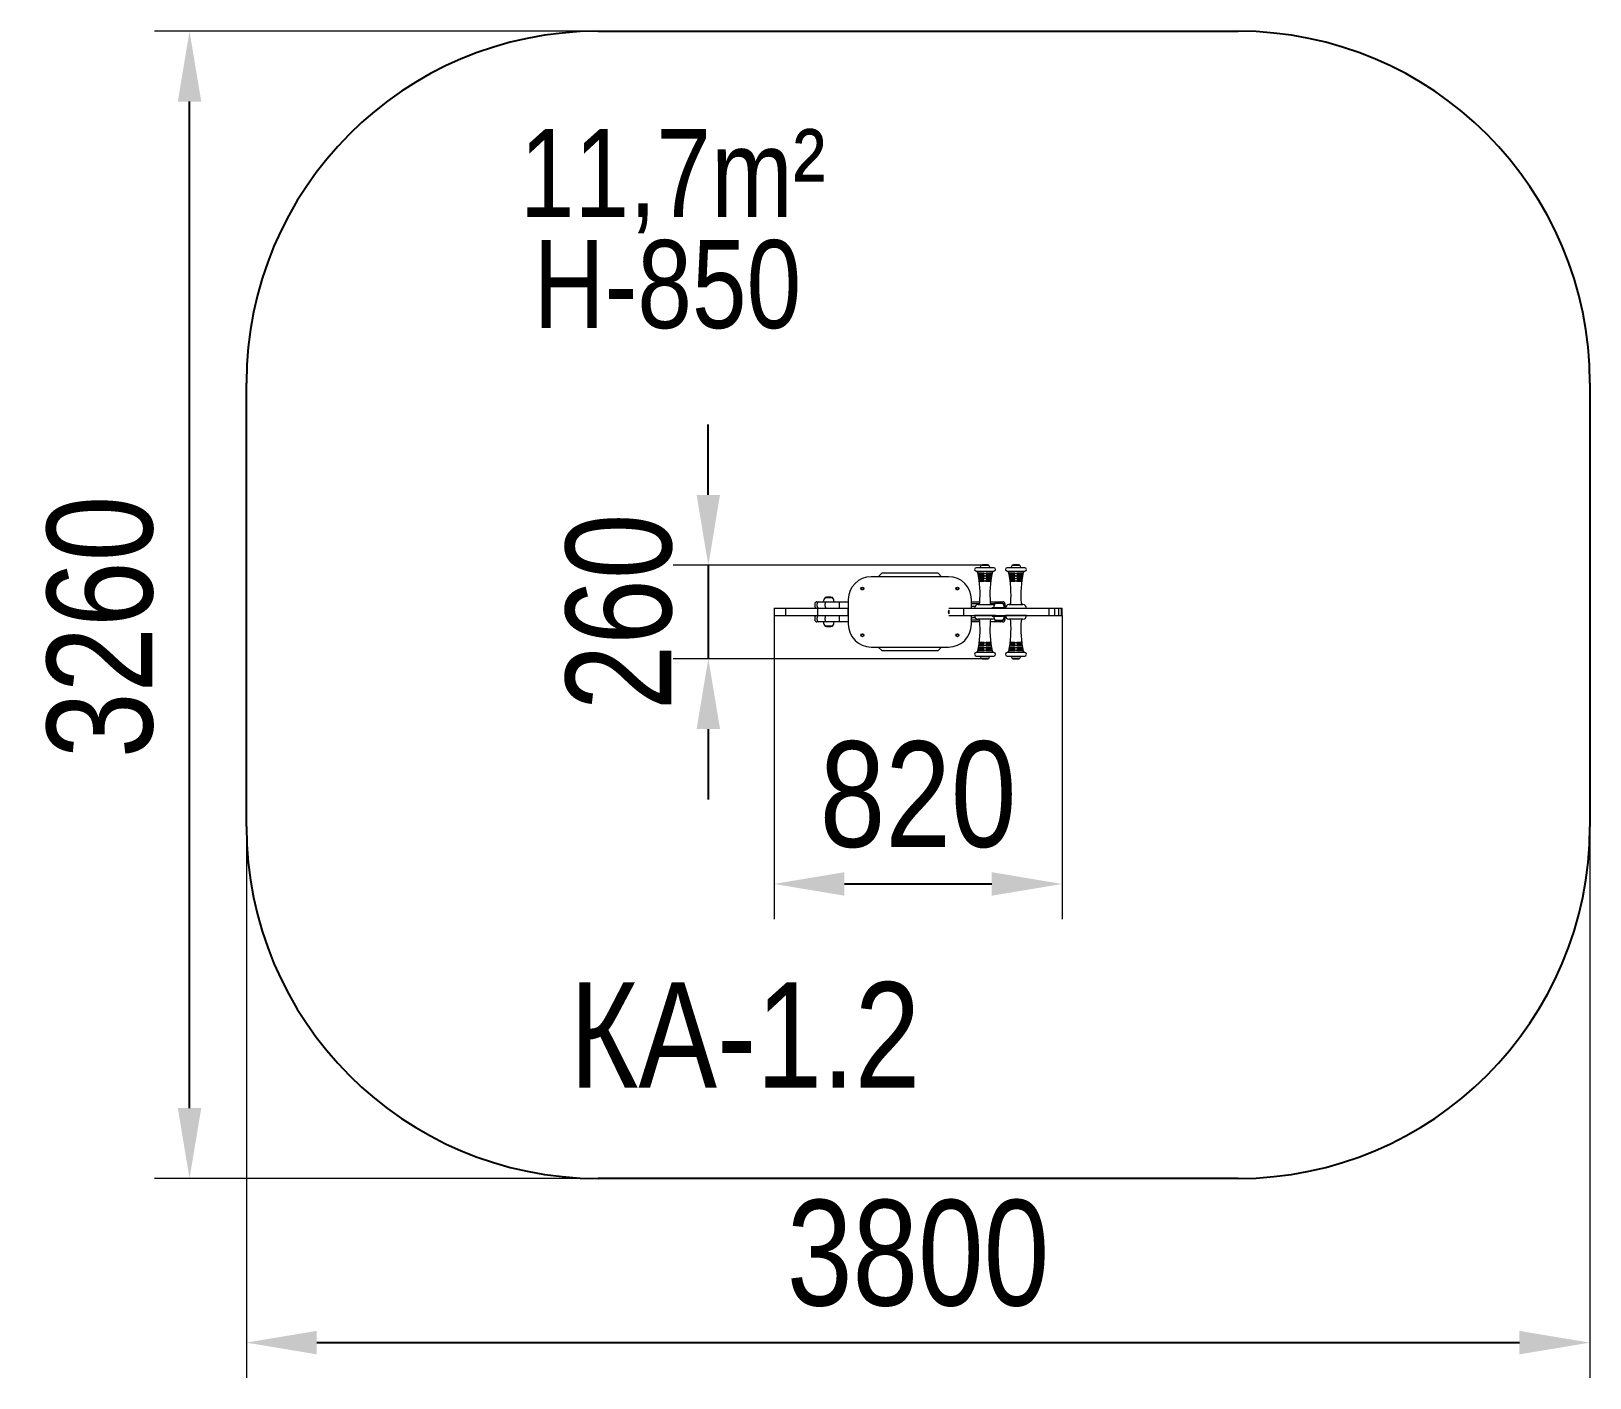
# Model space of a CAD drawing. Header units: millimetres. Extents: x -2362 to 2069, y -2099 to 1728.
import ezdxf

# ---------------------------------------------------------------- set-up
doc = ezdxf.new("R2010")
doc.units = ezdxf.units.MM
for name, color, linetype in [('DIKOM_АРТИКУЛ', 7, 'Continuous'), ('DIKOM_ЗОНА', 90, 'Continuous'), ('DIKOM_ОБЪЕКТ', 7, 'Continuous'), ('DIKOM_РАЗМЕР_ЗОНА', 7, 'Continuous'), ('DIKOM_РАЗМЕР_ОБЪЕКТА', 7, 'Continuous')]:
    doc.layers.add(name, color=color, linetype=linetype)
doc.styles.add('style1', font='arialbd.ttf', dxfattribs={"width": 0.8})
doc.dimstyles.new('1-50', dxfattribs={"dimtxt": 300, "dimasz": 200, "dimexe": 100, "dimexo": 0, "dimgap": 100, "dimtad": 1, "dimtxsty": 'style1', "dimcen": 200, "dimclrd": 7, "dimclre": 7, "dimclrt": 7, "dimadec": 1, "dimazin": 2, "dimtfac": 1, "dimtmove": 0, "dimatfit": 2, "dimfxl": 0, "dimlwd": 25, "dimlwe": 18, "dimarcsym": 0})

msp = doc.modelspace()

# ---------------------------------------------------------------- texts
at = {"layer": 'DIKOM_АРТИКУЛ', "insert": (-830.846, -974.346), "char_height": 300, "width": 1373.12348, "attachment_point": 1, "style": 'style1'}
msp.add_mtext('{\\fArial|b0|i0|c204|p34;КА-1.2}', dxfattribs=at)
at = {"layer": 'DIKOM_РАЗМЕР_ОБЪЕКТА', "char_height": 250, "width": 1481.46375, "attachment_point": 1, "style": 'style1'}
for s, insert in [('{\\fArial|b0|i0|c204|p34;11,7m²}', (-972.871, 1450.153)), ('{\\fArial|b0|i0|c204|p34;H-850}', (-933.509, 1134.312))]:
    msp.add_mtext(s, dxfattribs=dict(at, insert=insert))

# ---------------------------------------------------------------- blocks, each defined once
blk = doc.blocks.new('*D0')
at = {"layer": 'Defpoints', "color": 0, "transparency": 16777216}
for p in [(-250, 67.5), (568.9, 67.5), (568.9, -695.2)]:
    blk.add_point(p, dxfattribs=at)
at = {"layer": 'DIKOM_РАЗМЕР_ОБЪЕКТА', "color": 7, "lineweight": 18, "transparency": 16777216}
for p, q in [((-250, 67.5), (-250, -795.2)), ((568.9, 67.5), (568.9, -795.2))]:
    blk.add_line(p, q, dxfattribs=at)
at = {"layer": 'DIKOM_РАЗМЕР_ОБЪЕКТА', "color": 7, "lineweight": 25, "transparency": 16777216}
blk.add_line((-50, -695.2), (368.9, -695.2), dxfattribs=at)
at = {"layer": 'DIKOM_РАЗМЕР_ОБЪЕКТА', "color": 7, "transparency": 16777216}
for points in [[(-50, -661.8), (-50, -728.5), (-250, -695.2)], [(368.9, -661.8), (368.9, -728.5), (568.9, -695.2)]]:
    blk.add_solid(points, dxfattribs=at)
at = {"layer": 'DIKOM_РАЗМЕР_ОБЪЕКТА', "color": 7, "transparency": 16777216, "insert": (159.4, -442), "char_height": 300, "attachment_point": 5, "style": 'style1'}
blk.add_mtext('{\\fArial|b0|i0|c204|p34;820}', dxfattribs=at)
blk = doc.blocks.new('*D1')
at = {"layer": 'Defpoints', "color": 0, "transparency": 16777216}
for p in [(-1750, -532), (2068.9, -532), (2068.9, -1998.5)]:
    blk.add_point(p, dxfattribs=at)
at = {"layer": 'DIKOM_РАЗМЕР_ЗОНА', "color": 7, "lineweight": 18, "transparency": 16777216}
for p, q in [((-1750, -532), (-1750, -2098.5)), ((2068.9, -532), (2068.9, -2098.5))]:
    blk.add_line(p, q, dxfattribs=at)
at = {"layer": 'DIKOM_РАЗМЕР_ЗОНА', "color": 7, "lineweight": 25, "transparency": 16777216}
blk.add_line((-1550, -1998.5), (1868.9, -1998.5), dxfattribs=at)
at = {"layer": 'DIKOM_РАЗМЕР_ЗОНА', "color": 7, "transparency": 16777216}
for points in [[(-1550, -1965.2), (-1550, -2031.8), (-1750, -1998.5)], [(1868.9, -1965.2), (1868.9, -2031.8), (2068.9, -1998.5)]]:
    blk.add_solid(points, dxfattribs=at)
at = {"layer": 'DIKOM_РАЗМЕР_ЗОНА', "color": 7, "transparency": 16777216, "insert": (159.4, -1745.2), "char_height": 300, "attachment_point": 5, "style": 'style1'}
blk.add_mtext('{\\fArial|b0|i0|c204|p34;3800}', dxfattribs=at)
blk = doc.blocks.new('*D2')
at = {"layer": 'Defpoints', "color": 0, "transparency": 16777216}
for p in [(-1911.5, 1728), (-640.2, 1728), (-750, -1532)]:
    blk.add_point(p, dxfattribs=at)
at = {"layer": 'DIKOM_РАЗМЕР_ЗОНА', "color": 7, "lineweight": 18, "transparency": 16777216}
for p, q in [((-640.2, 1728), (-2011.5, 1728)), ((-750, -1532), (-2011.5, -1532))]:
    blk.add_line(p, q, dxfattribs=at)
at = {"layer": 'DIKOM_РАЗМЕР_ЗОНА', "color": 7, "lineweight": 25, "transparency": 16777216}
blk.add_line((-1911.5, -1332), (-1911.5, 1528), dxfattribs=at)
at = {"layer": 'DIKOM_РАЗМЕР_ЗОНА', "color": 7, "transparency": 16777216}
for points in [[(-1944.8, 1528), (-1878.2, 1528), (-1911.5, 1728)], [(-1944.8, -1332), (-1878.2, -1332), (-1911.5, -1532)]]:
    blk.add_solid(points, dxfattribs=at)
at = {"layer": 'DIKOM_РАЗМЕР_ЗОНА', "color": 7, "transparency": 16777216, "insert": (-2164.8, 35.2), "char_height": 300, "attachment_point": 5, "rotation": 90, "style": 'style1'}
blk.add_mtext('{\\fArial|b0|i0|c204|p34;3260}', dxfattribs=at)
blk = doc.blocks.new('*D3')
at = {"layer": 'Defpoints', "color": 0, "transparency": 16777216}
for p in [(339.2, 210.5), (-436.8, -55.2), (341.1, -55.2)]:
    blk.add_point(p, dxfattribs=at)
at = {"layer": 'DIKOM_РАЗМЕР_ОБЪЕКТА', "color": 7, "lineweight": 25, "transparency": 16777216}
for p, q in [((-436.8, 410.5), (-436.8, 610.5)), ((-436.8, 210.5), (-436.8, -55.2)), ((-436.8, -255.2), (-436.8, -455.2))]:
    blk.add_line(p, q, dxfattribs=at)
at = {"layer": 'DIKOM_РАЗМЕР_ОБЪЕКТА', "color": 7, "lineweight": 18, "transparency": 16777216}
for p, q in [((339.2, 210.5), (-536.8, 210.5)), ((341.1, -55.2), (-536.8, -55.2))]:
    blk.add_line(p, q, dxfattribs=at)
at = {"layer": 'DIKOM_РАЗМЕР_ОБЪЕКТА', "color": 7, "transparency": 16777216}
for points in [[(-470.2, 410.5), (-403.5, 410.5), (-436.8, 210.5)], [(-470.2, -255.2), (-403.5, -255.2), (-436.8, -55.2)]]:
    blk.add_solid(points, dxfattribs=at)
at = {"layer": 'DIKOM_РАЗМЕР_ОБЪЕКТА', "color": 7, "transparency": 16777216, "insert": (-690, 77.7), "char_height": 300, "attachment_point": 5, "rotation": 90, "style": 'style1'}
blk.add_mtext('{\\fArial|b0|i0|c204|p34;260}', dxfattribs=at)

# ---------------------------------------------------------------- dimensions: what is measured, and where the dimension line sits
at = {"layer": 'DIKOM_РАЗМЕР_ЗОНА'}
dim = msp.add_linear_dim(base=(-1911.5, 1727.968), p1=(-750.031, -1532.032), p2=(-640.23, 1727.968), angle=90, text='{\\fArial|b0|i0|c204|p34;<>}', dimstyle='1-50', dxfattribs=at)
dim.commit()
dim.dimension.update_dxf_attribs({"geometry": '*D2', "text_midpoint": (-1911.5, 35.248), "dimtype": 160})
dim = msp.add_linear_dim(base=(2068.858, -1998.5), p1=(-1750.031, -532.032), p2=(2068.858, -532.032), text='{\\fArial|b0|i0|c204|p34;3800}', dimstyle='1-50', dxfattribs=at)
dim.commit()
dim.dimension.update_dxf_attribs({"geometry": '*D1', "text_midpoint": (159.414, -1998.5), "dimtype": 160})
at = {"layer": 'DIKOM_РАЗМЕР_ОБЪЕКТА'}
dim = msp.add_linear_dim(base=(-436.846, -55.156), p1=(339.202, 210.468), p2=(341.096, -55.156), angle=90, text='{\\fArial|b0|i0|c204|p34;260}', dimstyle='1-50', dxfattribs=at)
dim.commit()
dim.dimension.update_dxf_attribs({"geometry": '*D3', "text_midpoint": (-436.846, 77.656), "dimtype": 160})
dim = msp.add_linear_dim(base=(568.858, -695.161), p1=(-250.031, 67.468), p2=(568.858, 67.468), text='{\\fArial|b0|i0|c204|p34;820}', dimstyle='1-50', dxfattribs=at)
dim.commit()
dim.dimension.update_dxf_attribs({"geometry": '*D0', "text_midpoint": (159.414, -695.161), "dimtype": 160})

# ---------------------------------------------------------------- linework, layer by layer
at = {"layer": 'DIKOM_ЗОНА', "color": 3}
for p, q in [((-750.031, 1727.968), (1068.858, 1727.968)), ((-1750.031, -532.032), (-1750.031, 727.968)), ((2068.858, 727.968), (2068.858, -532.032)), ((1068.858, -1532.032), (-750.031, -1532.032))]:
    msp.add_line(p, q, dxfattribs=at)
for centre, start, end in [((-750.031, 727.968), 90, 180), ((1068.858, 727.968), 0, 90), ((-750.031, -532.032), 180, 270), ((1068.858, -532.032), 270, 0)]:
    msp.add_arc(centre, 1000, start, end, dxfattribs=at)
at = {"layer": 'DIKOM_ОБЪЕКТ', "color": 7, "lineweight": 15}
for p, q in [((246.109, 177.968), (26.109, 177.968)), ((56.109, 187.968), (46.109, 177.968)), ((216.109, 187.968), (56.109, 187.968)), ((226.109, 177.968), (216.109, 187.968)), ((324.348, 193.468), (375.056, 193.468)), ((374.688, 203.481), (324.715, 203.481)), ((329.791, 188.865), (345.603, 188.865)), ((345.599, 184.872), (330.616, 184.872)), ((331.198, 181.877), (345.595, 181.877)), ((345.591, 177.884), (331.926, 177.884)), ((338.902, 210.468), (360.502, 210.468)), ((342.781, 211.089), (342.79, 211.09)), ((342.79, 211.09), (343.121, 211.2)), ((343.386, 211.234), (343.073, 211.096)), ((343.601, 211.262), (343.813, 211.276)), ((345.053, 211.328), (343.726, 211.274)), ((345.177, 211.363), (345.191, 211.365)), ((345.956, 211.452), (345.944, 211.455)), ((348.774, 211.52), (348.227, 211.52)), ((349.157, 211.52), (348.774, 211.52)), ((350.204, 211.52), (349.16, 211.52)), ((349.857, 211.518), (350.203, 211.519)), ((351.129, 211.52), (350.219, 211.52)), ((351.032, 211.52), (351.296, 211.52)), ((353.48, 211.448), (353.244, 211.464)), ((353.8, 188.865), (369.612, 188.865)), ((368.787, 184.872), (353.805, 184.872)), ((353.808, 181.877), (368.205, 181.877)), ((367.478, 177.884), (353.813, 177.884)), ((357.381, 211.054), (357.436, 211.049)), ((412.285, 193.468), (462.993, 193.468)), ((462.625, 203.481), (412.652, 203.481)), ((417.728, 188.865), (433.54, 188.865)), ((433.536, 184.872), (418.553, 184.872)), ((419.135, 181.877), (433.532, 181.877)), ((433.528, 177.884), (419.863, 177.884)), ((426.839, 210.468), (448.439, 210.468)), ((430.718, 211.089), (430.727, 211.09)), ((430.727, 211.09), (431.058, 211.2)), ((431.323, 211.234), (431.01, 211.096)), ((431.538, 211.262), (431.75, 211.276)), ((432.99, 211.328), (431.663, 211.274)), ((433.114, 211.363), (433.128, 211.365)), ((433.893, 211.452), (433.881, 211.455)), ((436.711, 211.52), (436.164, 211.52)), ((437.094, 211.52), (436.711, 211.52)), ((438.141, 211.52), (437.097, 211.52)), ((437.794, 211.518), (438.14, 211.519)), ((439.066, 211.52), (438.156, 211.52)), ((438.969, 211.52), (439.233, 211.52)), ((441.417, 211.448), (441.181, 211.464)), ((441.737, 188.865), (457.549, 188.865)), ((456.724, 184.872), (441.742, 184.872)), ((441.745, 181.877), (456.142, 181.877)), ((455.415, 177.884), (441.75, 177.884)), ((445.318, 211.054), (445.373, 211.049)), ((332.435, 174.889), (345.587, 174.889)), ((345.583, 170.895), (333.064, 170.895)), ((333.5, 167.9), (345.58, 167.9)), ((345.575, 163.907), (334.033, 163.907)), ((353.816, 174.889), (366.969, 174.889)), ((366.339, 170.895), (353.821, 170.895)), ((353.824, 167.9), (365.903, 167.9)), ((365.37, 163.907), (353.828, 163.907)), ((420.372, 174.889), (433.524, 174.889)), ((433.52, 170.895), (421.001, 170.895)), ((421.437, 167.9), (433.516, 167.9)), ((433.512, 163.907), (421.97, 163.907)), ((441.753, 174.889), (454.906, 174.889)), ((454.276, 170.895), (441.758, 170.895)), ((441.761, 167.9), (453.84, 167.9)), ((453.307, 163.907), (441.765, 163.907)), ((-134.313, 100.468), (-134.313, 94.468)), ((-128.313, 106.468), (-122.313, 106.468)), ((-127.254, 94.468), (-127.254, 100.468)), ((-122.313, 106.468), (-100.122, 106.468)), ((-105.113, 118.468), (-83.513, 118.468)), ((-105.063, 94.468), (-105.063, 100.468)), ((-100.122, 106.468), (-63.887, 106.468)), ((-92.839, 119.52), (-95.788, 119.52)), ((-63.887, 100.468), (-63.887, 106.468)), ((-63.887, 106.468), (-38.891, 106.468)), ((-63.887, 94.468), (-63.887, 100.468)), ((-63.887, 88.468), (-63.887, 94.468)), ((-38.891, 112.968), (-38.891, 42.968)), ((311.109, 88.468), (311.109, 112.968)), ((311.109, 106.468), (334.947, 106.468)), ((333.706, 100.473), (311.109, 100.468)), ((311.109, 94.468), (321.702, 94.468)), ((329.702, 98.468), (369.702, 98.468)), ((367.355, 106.468), (372.34, 106.468)), ((377.281, 100.468), (367.355, 100.468)), ((369.949, 90.468), (399.344, 90.468)), ((369.949, 90.468), (369.949, 88.468)), ((372.34, 106.468), (394.531, 106.468)), ((377.281, 100.222), (377.281, 100.468)), ((377.438, 100.468), (377.281, 100.468)), ((378.633, 102.468), (400.099, 102.468)), ((390.908, 103.52), (387.959, 103.52)), ((394.531, 106.468), (400.532, 106.468)), ((399.344, 90.468), (408.298, 90.468)), ((399.344, 88.468), (399.344, 90.468)), ((400.099, 102.468), (400.233, 102.468)), ((406.532, 100.468), (401.429, 100.468)), ((403.965, 94.468), (406.532, 94.468)), ((406.532, 94.468), (406.532, 100.468)), ((408.298, 88.468), (408.298, 90.468)), ((417.639, 98.468), (457.639, 98.468)), ((-250.031, 88.468), (-250.031, 67.468)), ((-250.031, 88.468), (-248.633, 88.468)), ((-250.031, 67.468), (-248.633, 67.468)), ((-248.633, 67.468), (-248.633, 88.468)), ((-248.633, 88.468), (-216.786, 88.468)), ((-248.633, 67.468), (-216.786, 67.468)), ((-216.786, 67.468), (-216.786, 88.468)), ((-216.786, 88.468), (-125.352, 88.468)), ((-216.786, 67.468), (-125.352, 67.468)), ((-134.313, 61.468), (-134.313, 55.468)), ((-122.313, 49.468), (-128.313, 49.468)), ((-127.254, 55.468), (-127.254, 61.468)), ((-125.352, 67.468), (-125.352, 88.468)), ((-125.352, 88.468), (-39.673, 88.468)), ((-125.352, 67.468), (-39.673, 67.468)), ((-100.122, 49.468), (-122.313, 49.468)), ((-105.063, 55.468), (-105.063, 61.468)), ((-63.887, 49.468), (-100.122, 49.468)), ((-63.887, 61.468), (-63.887, 67.468)), ((-63.887, 55.468), (-63.887, 61.468)), ((-63.887, 49.468), (-63.887, 55.468)), ((-38.891, 49.468), (-63.887, 49.468)), ((-39.673, 67.468), (-39.673, 88.468)), ((-39.673, 88.468), (-38.891, 88.468)), ((-39.673, 67.468), (-38.891, 67.468)), ((246.109, 76.968), (246.109, 78.968)), ((246.809, 82.546), (246.809, 73.389)), ((246.947, 82.87), (246.947, 73.066)), ((247.058, 88.468), (289.079, 88.468)), ((247.058, 67.468), (289.079, 67.468)), ((289.079, 67.468), (289.079, 88.468)), ((289.079, 88.468), (432.649, 88.468)), ((289.079, 67.468), (432.649, 67.468)), ((311.109, 42.968), (311.109, 67.468)), ((321.702, 61.468), (311.109, 61.468)), ((311.109, 55.468), (333.63, 55.561)), ((334.947, 49.468), (311.109, 49.468)), ((319.702, 88.468), (379.702, 88.468)), ((379.702, 67.468), (319.702, 67.468)), ((369.702, 57.468), (329.702, 57.468)), ((372.34, 49.468), (367.355, 49.468)), ((369.949, 67.468), (369.949, 65.468)), ((369.949, 65.468), (399.344, 65.468)), ((394.531, 49.468), (372.34, 49.468)), ((377.281, 55.468), (377.281, 55.714)), ((377.281, 55.468), (377.438, 55.468)), ((400.233, 53.468), (378.633, 53.468)), ((387.959, 52.415), (390.908, 52.415)), ((400.532, 49.468), (394.531, 49.468)), ((399.344, 65.468), (399.344, 67.468)), ((408.298, 65.468), (399.344, 65.468)), ((401.429, 55.468), (406.532, 55.468)), ((406.532, 61.468), (403.965, 61.468)), ((406.532, 55.468), (406.532, 61.468)), ((407.639, 88.468), (467.639, 88.468)), ((467.639, 67.468), (407.639, 67.468)), ((408.298, 65.468), (408.298, 67.468)), ((457.639, 57.468), (417.639, 57.468)), ((432.649, 88.468), (442.628, 88.468)), ((432.649, 67.468), (442.628, 67.468)), ((442.628, 88.468), (446.794, 88.468)), ((442.628, 67.468), (446.794, 67.468)), ((446.794, 88.468), (449.977, 88.468)), ((446.794, 67.468), (449.977, 67.468)), ((449.977, 88.468), (453.81, 88.468)), ((449.977, 67.468), (453.81, 67.468)), ((453.81, 88.468), (476.985, 88.468)), ((453.81, 67.468), (476.985, 67.468)), ((476.985, 88.468), (481.9, 88.468)), ((476.985, 67.468), (481.9, 67.468)), ((481.9, 88.468), (485.079, 88.468)), ((481.9, 67.468), (485.079, 67.468)), ((485.079, 88.468), (492.094, 88.468)), ((485.079, 67.468), (492.094, 67.468)), ((492.094, 88.468), (532.495, 88.468)), ((492.094, 67.468), (532.495, 67.468)), ((532.495, 67.468), (532.495, 88.468)), ((532.495, 88.468), (548.066, 88.468)), ((532.495, 67.468), (548.066, 67.468)), ((548.066, 67.468), (548.066, 88.468)), ((548.066, 88.468), (559.813, 88.468)), ((548.066, 67.468), (559.813, 67.468)), ((559.813, 67.468), (559.813, 88.468)), ((559.813, 88.468), (566.627, 88.468)), ((559.813, 67.468), (566.627, 67.468)), ((566.627, 67.468), (566.627, 88.468)), ((566.627, 88.468), (568.858, 88.468)), ((566.627, 67.468), (568.858, 67.468)), ((568.858, 67.468), (568.858, 88.468)), ((568.858, 67.468), (568.858, 88.468)), ((568.858, 88.468), (568.858, 88.468)), ((568.858, 67.468), (568.858, 67.468)), ((-103.288, 37.468), (-105.113, 37.468)), ((-83.513, 37.468), (-103.288, 37.468)), ((-95.788, 36.415), (-92.839, 36.415)), ((26.109, -22.032), (246.109, -22.032)), ((46.109, -22.032), (56.109, -32.032)), ((56.109, -32.032), (216.109, -32.032)), ((216.109, -32.032), (226.109, -22.032)), ((375.056, -37.532), (324.348, -37.532)), ((345.603, -32.93), (329.791, -32.93)), ((330.616, -28.937), (345.599, -28.937)), ((345.595, -25.942), (331.198, -25.942)), ((331.926, -21.948), (345.591, -21.948)), ((345.587, -18.953), (332.435, -18.953)), ((333.064, -14.96), (345.583, -14.96)), ((345.58, -11.965), (333.5, -11.965)), ((334.033, -7.972), (345.575, -7.972)), ((369.612, -32.93), (353.8, -32.93)), ((353.805, -28.937), (368.787, -28.937)), ((368.205, -25.942), (353.808, -25.942)), ((353.813, -21.948), (367.478, -21.948)), ((366.969, -18.953), (353.816, -18.953)), ((353.821, -14.96), (366.339, -14.96)), ((365.903, -11.965), (353.824, -11.965)), ((353.828, -7.972), (365.37, -7.972)), ((462.993, -37.532), (412.285, -37.532)), ((433.54, -32.93), (417.728, -32.93)), ((418.553, -28.937), (433.536, -28.937)), ((433.532, -25.942), (419.135, -25.942)), ((419.863, -21.948), (433.528, -21.948)), ((433.524, -18.953), (420.372, -18.953)), ((421.001, -14.96), (433.52, -14.96)), ((433.516, -11.965), (421.437, -11.965)), ((421.97, -7.972), (433.512, -7.972)), ((457.549, -32.93), (441.737, -32.93)), ((441.742, -28.937), (456.724, -28.937)), ((456.142, -25.942), (441.745, -25.942)), ((441.75, -21.948), (455.415, -21.948)), ((454.906, -18.953), (441.753, -18.953)), ((441.758, -14.96), (454.276, -14.96)), ((453.84, -11.965), (441.761, -11.965)), ((441.765, -7.972), (453.307, -7.972)), ((324.715, -47.546), (374.688, -47.546)), ((360.502, -54.532), (338.902, -54.532)), ((342.023, -55.118), (341.968, -55.113)), ((345.924, -55.512), (346.159, -55.529)), ((348.371, -55.585), (348.108, -55.585)), ((348.275, -55.585), (349.185, -55.585)), ((349.199, -55.585), (350.243, -55.585)), ((349.546, -55.583), (349.201, -55.584)), ((350.246, -55.585), (350.629, -55.585)), ((350.629, -55.585), (351.176, -55.585)), ((353.447, -55.517), (353.459, -55.52)), ((354.226, -55.428), (354.212, -55.429)), ((354.35, -55.393), (355.677, -55.338)), ((355.803, -55.327), (355.591, -55.341)), ((356.017, -55.298), (356.33, -55.161)), ((356.613, -55.155), (356.283, -55.265)), ((356.622, -55.153), (356.613, -55.155)), ((412.652, -47.546), (462.625, -47.546)), ((448.439, -54.532), (426.839, -54.532)), ((429.96, -55.118), (429.905, -55.113)), ((433.861, -55.512), (434.096, -55.529)), ((436.308, -55.585), (436.045, -55.585)), ((436.212, -55.585), (437.122, -55.585)), ((437.136, -55.585), (438.18, -55.585)), ((437.483, -55.583), (437.138, -55.584)), ((438.183, -55.585), (438.566, -55.585)), ((438.566, -55.585), (439.113, -55.585)), ((441.384, -55.517), (441.396, -55.52)), ((442.163, -55.428), (442.149, -55.429)), ((442.287, -55.393), (443.614, -55.338)), ((443.74, -55.327), (443.528, -55.341)), ((443.954, -55.298), (444.267, -55.161)), ((444.55, -55.155), (444.22, -55.265)), ((444.559, -55.153), (444.55, -55.155))]:
    msp.add_line(p, q, dxfattribs=at)
at = {"layer": 'DIKOM_ОБЪЕКТ', "color": 7, "lineweight": 15, "flags": 128}
for points in [[(343.461, 211.248), (343.457, 211.247), (343.452, 211.247)], [(431.398, 211.248), (431.393, 211.247), (431.389, 211.247)], [(355.942, -55.312), (355.947, -55.312), (355.951, -55.311)], [(443.879, -55.312), (443.884, -55.312), (443.888, -55.311)]]:
    msp.add_lwpolyline(points, dxfattribs=at)
at = {"layer": 'DIKOM_ОБЪЕКТ', "color": 7, "lineweight": 15}
for centre in [(1.109, 144.468), (271.109, 144.468), (1.109, 11.468), (271.109, 11.468)]:
    msp.add_circle(centre, 4, dxfattribs=at)
for centre, radius, start, end in [((26.109, 112.968), 65, 90, 180), ((246.109, 112.968), 65, 0, 90), ((324.715, 198.468), 5.013, 90, 265.797531), ((324.348, 188.468), 5, 11.936435, 90), ((36.843, 127.69), 298.859, 355.271847, 11.936435), ((353.378, 198.308), 18.677, 139.378843, 163.932617), ((348.227, 169.685), 41.836, 99.174149, 102.879622), ((348.227, 169.685), 41.836, 97.012826, 98.092004), ((348.227, 169.685), 41.836, 94.849567, 96.058427), ((348.227, 169.685), 41.836, 93.095097, 94.210738), ((348.227, 169.685), 41.836, 90, 92.474742), ((351.176, 169.685), 41.836, 88.951139, 89.287411), ((351.176, 169.685), 41.836, 87.166818, 88.314046), ((351.176, 169.685), 41.836, 85.338527, 86.529084), ((351.176, 169.685), 41.836, 83.395149, 84.506826), ((351.176, 169.685), 41.836, 77.120378, 81.470509), ((346.025, 198.308), 18.677, 16.067383, 40.621157), ((662.561, 127.69), 298.859, 168.063565, 184.728153), ((375.056, 188.468), 5, 90, 168.063565), ((374.688, 198.468), 5.013, 274.202469, 90), ((412.652, 198.468), 5.013, 90, 265.797531), ((412.285, 188.468), 5, 11.936435, 90), ((124.78, 127.69), 298.859, 355.271847, 11.936435), ((441.315, 198.308), 18.677, 139.378843, 163.932617), ((436.164, 169.685), 41.836, 99.174149, 102.879622), ((436.164, 169.685), 41.836, 97.012826, 98.092004), ((436.164, 169.685), 41.836, 94.849567, 96.058427), ((436.164, 169.685), 41.836, 93.095097, 94.210738), ((436.164, 169.685), 41.836, 90, 92.474742), ((439.113, 169.685), 41.836, 88.951139, 89.287411), ((439.113, 169.685), 41.836, 87.166818, 88.314046), ((439.113, 169.685), 41.836, 85.338527, 86.529084), ((439.113, 169.685), 41.836, 83.395149, 84.506826), ((439.113, 169.685), 41.836, 77.120378, 81.470509), ((433.962, 198.308), 18.677, 16.067383, 40.621157), ((750.497, 127.69), 298.859, 168.063565, 184.728153), ((462.993, 188.468), 5, 90, 168.063565), ((462.625, 198.468), 5.013, 274.202469, 90), ((1.109, 145.468), 4, 187.180756, 352.819244), ((1.109, 145.468), 4.4, 209.699728, 330.300272), ((271.109, 145.468), 4, 187.180756, 352.819245), ((271.109, 145.468), 4.4, 209.699728, 330.300272), ((-128.313, 100.468), 6, 90, 180), ((-128.313, 94.468), 6, 180, 270), ((-121.727, 100.95), 5.548, 96.064543, 184.990994), ((-121.727, 93.985), 5.548, 175.009007, 263.935447), ((-90.637, 106.308), 18.677, 139.378843, 179.509067), ((-95.788, 77.685), 41.836, 90, 102.879622), ((-99.536, 100.95), 5.548, 96.064464, 184.991242), ((-99.536, 93.985), 5.548, 175.008759, 263.935526), ((-92.839, 77.685), 41.836, 77.120378, 90), ((-97.99, 106.308), 18.677, 0.490933, 40.621157), ((329.702, 88.468), 10, 90, 180), ((329.702, 103.468), 5, 270, 355.271847), ((369.702, 103.468), 5, 184.728153, 270), ((370.425, 92.808), 5.479, 217.462687, 232.38398), ((369.702, 88.468), 10, 54.393799, 90), ((393.11, 90.308), 18.677, 139.378843, 179.509067), ((387.959, 61.685), 41.836, 90, 102.879622), ((369.702, 88.468), 10, 0, 11.536949), ((390.908, 61.685), 41.836, 77.120378, 90), ((394.106, 101.275), 5.21, 15.955769, 85.318221), ((385.757, 90.308), 18.677, 0.490933, 40.621157), ((400.532, 100.468), 6, 0, 90), ((400.532, 94.468), 6, 318.189685, 0), ((417.639, 88.468), 10, 90, 180), ((417.639, 103.468), 5, 270, 355.271847), ((457.639, 103.468), 5, 184.728153, 270), ((457.639, 88.468), 10, 0, 90), ((-128.313, 61.468), 6, 90, 180), ((-128.313, 55.468), 6, 180, 270), ((-121.727, 61.95), 5.548, 96.064553, 184.990993), ((-121.727, 54.985), 5.548, 175.009006, 263.935457), ((-90.637, 49.628), 18.677, 180.490933, 220.621157), ((-99.536, 61.95), 5.548, 96.064474, 184.991241), ((-99.536, 54.985), 5.548, 175.008758, 263.935536), ((-97.99, 49.628), 18.677, 319.378843, 359.509067), ((255.609, 78.968), 9.5, 154.167942, 180), ((255.609, 76.968), 9.5, 180, 205.832058), ((329.702, 67.468), 10, 180, 270), ((36.843, 28.245), 298.859, 348.063565, 4.728153), ((329.702, 52.468), 5, 4.728153, 90), ((662.561, 28.245), 298.859, 175.271847, 191.936435), ((369.702, 52.468), 5, 90, 175.271847), ((369.702, 67.468), 10, 270, 305.606201), ((393.11, 65.628), 18.677, 180.490933, 220.621157), ((387.959, 94.251), 41.836, 257.120378, 270), ((369.702, 67.468), 10, 348.463051, 0), ((390.908, 94.251), 41.836, 270, 282.879622), ((394.223, 54.518), 5.059, 273.493509, 345.232501), ((385.757, 65.628), 18.677, 319.378843, 359.509067), ((400.532, 55.468), 6, 270, 0), ((400.532, 61.468), 6, 0, 41.810315), ((417.639, 67.468), 10, 180, 270), ((124.78, 28.245), 298.859, 348.063565, 4.728153), ((417.639, 52.468), 5, 4.728153, 90), ((750.497, 28.245), 298.859, 175.271847, 191.936435), ((457.639, 52.468), 5, 90, 175.271847), ((457.639, 67.468), 10, 270, 0), ((-95.788, 78.251), 41.836, 257.120378, 270), ((-92.839, 78.251), 41.836, 270, 282.879622), ((26.109, 42.968), 65, 180, 270), ((1.109, 10.468), 4, 7.180756, 172.819244), ((246.109, 42.968), 65, 270, 0), ((271.109, 10.468), 4, 7.180756, 172.819244), ((324.715, -42.532), 5.013, 94.202469, 270), ((324.348, -32.532), 5, 270, 348.063565), ((375.056, -32.532), 5, 191.936435, 270), ((374.688, -42.532), 5.013, 270, 85.797531), ((412.652, -42.532), 5.013, 94.202469, 270), ((412.285, -32.532), 5, 270, 348.063565), ((462.993, -32.532), 5, 191.936435, 270), ((462.625, -42.532), 5.013, 270, 85.797531), ((353.378, -42.372), 18.677, 196.067383, 220.621157), ((348.227, -13.749), 41.836, 257.120378, 261.470509), ((348.227, -13.749), 41.836, 263.395149, 264.506826), ((348.227, -13.749), 41.836, 265.338527, 266.529084), ((348.227, -13.749), 41.836, 267.166818, 268.314046), ((348.227, -13.749), 41.836, 268.951139, 269.287411), ((351.176, -13.749), 41.836, 270, 272.474742), ((351.176, -13.749), 41.836, 273.095097, 274.210738), ((351.176, -13.749), 41.836, 274.849567, 276.058427), ((351.176, -13.749), 41.836, 277.012826, 278.092004), ((351.176, -13.749), 41.836, 279.174149, 282.879622), ((346.025, -42.372), 18.677, 319.378843, 343.932617), ((441.315, -42.372), 18.677, 196.067383, 220.621157), ((436.164, -13.749), 41.836, 257.120378, 261.470509), ((436.164, -13.749), 41.836, 263.395149, 264.506826), ((436.164, -13.749), 41.836, 265.338527, 266.529084), ((436.164, -13.749), 41.836, 267.166818, 268.314046), ((436.164, -13.749), 41.836, 268.951139, 269.287411), ((439.113, -13.749), 41.836, 270, 272.474742), ((439.113, -13.749), 41.836, 273.095097, 274.210738), ((439.113, -13.749), 41.836, 274.849567, 276.058427), ((439.113, -13.749), 41.836, 277.012826, 278.092004), ((439.113, -13.749), 41.836, 279.174149, 282.879622), ((433.962, -42.372), 18.677, 319.378843, 343.932617)]:
    msp.add_arc(centre, radius, start, end, dxfattribs=at)
for points, knots in [([(329.847, 187.368), (329.827, 187.467), (329.808, 187.564), (329.773, 187.758), (329.758, 187.854), (329.717, 188.126), (329.697, 188.294), (329.686, 188.501), (329.685, 188.564), (329.69, 188.672), (329.695, 188.718), (329.712, 188.791), (329.724, 188.819), (329.753, 188.856), (329.771, 188.865), (329.791, 188.865)], [0, 0, 0, 0, 0.125, 0.125, 0.25, 0.25, 0.5, 0.5, 0.625, 0.625, 0.75, 0.75, 0.875, 0.875, 1, 1, 1, 1]), ([(330.616, 184.872), (330.573, 184.872), (330.526, 184.911), (330.43, 185.057), (330.38, 185.167), (330.306, 185.372), (330.28, 185.448), (330.232, 185.611), (330.208, 185.697), (330.16, 185.879), (330.137, 185.975), (330.093, 186.169), (330.071, 186.268), (330.051, 186.37)], [0, 0, 0, 0, 0.25, 0.25, 0.5, 0.5, 0.625, 0.625, 0.75, 0.75, 0.875, 0.875, 1, 1, 1, 1]), ([(331.198, 180.38), (331.18, 180.479), (331.163, 180.577), (331.134, 180.771), (331.12, 180.867), (331.087, 181.14), (331.074, 181.309), (331.07, 181.516), (331.072, 181.578), (331.082, 181.686), (331.089, 181.731), (331.111, 181.804), (331.125, 181.832), (331.158, 181.868), (331.177, 181.877), (331.198, 181.877)], [0, 0, 0, 0, 0.125, 0.125, 0.25, 0.25, 0.5, 0.5, 0.625, 0.625, 0.75, 0.75, 0.875, 0.875, 1, 1, 1, 1]), ([(331.926, 177.884), (331.879, 177.884), (331.83, 177.922), (331.733, 178.067), (331.683, 178.176), (331.612, 178.381), (331.588, 178.457), (331.542, 178.62), (331.519, 178.706), (331.475, 178.889), (331.454, 178.986), (331.414, 179.18), (331.395, 179.28), (331.377, 179.381)], [0, 0, 0, 0, 0.25, 0.25, 0.5, 0.5, 0.625, 0.625, 0.75, 0.75, 0.875, 0.875, 1, 1, 1, 1]), ([(341.724, 211.012), (341.808, 211.025), (341.956, 211.048), (342.104, 211.07), (342.169, 211.079)], [0, 0, 0, 0, 0.56312486, 1, 1, 1, 1]), ([(342.456, 211.004), (342.334, 211.02), (342.09, 211.053), (341.846, 211.025), (341.724, 211.012)], [0, 0, 0, 0, 0.50015562, 1, 1, 1, 1]), ([(342.169, 211.079), (342.271, 211.091), (342.475, 211.115), (342.679, 211.098), (342.781, 211.089)], [0, 0, 0, 0, 0.50017742, 1, 1, 1, 1]), ([(343.073, 211.096), (342.979, 211.083), (342.774, 211.053), (342.568, 211.021), (342.456, 211.004)], [0, 0, 0, 0, 0.45603306, 1, 1, 1, 1]), ([(343.152, 211.211), (343.227, 211.22), (343.322, 211.231), (343.418, 211.242), (343.438, 211.244)], [0, 0, 0, 0, 0.78691093, 1, 1, 1, 1]), ([(343.452, 211.247), (343.442, 211.245), (343.426, 211.242), (343.404, 211.238), (343.392, 211.235), (343.386, 211.234)], [0, 0, 0, 0, 0.4999551, 0.74997347, 1, 1, 1, 1]), ([(343.726, 211.274), (343.68, 211.269), (343.612, 211.263), (343.522, 211.254), (343.482, 211.25), (343.461, 211.248)], [0, 0, 0, 0, 0.49974445, 0.74976823, 1, 1, 1, 1]), ([(345.746, 211.386), (345.627, 211.377), (345.396, 211.359), (345.166, 211.338), (345.053, 211.328)], [0, 0, 0, 0, 0.51307172, 1, 1, 1, 1]), ([(345.156, 211.401), (345.23, 211.408), (345.427, 211.424), (345.624, 211.401), (345.746, 211.386)], [0, 0, 0, 0, 0.37929698, 1, 1, 1, 1]), ([(347.133, 179.381), (347.133, 179.178), (347.09, 178.978), (346.971, 178.706), (346.921, 178.618), (346.807, 178.455), (346.742, 178.38), (346.599, 178.244), (346.519, 178.182), (346.353, 178.076), (346.265, 178.031), (345.987, 177.921), (345.791, 177.884), (345.591, 177.884)], [0, 0, 0, 0, 0.25, 0.25, 0.375, 0.375, 0.5, 0.5, 0.625, 0.625, 0.75, 0.75, 1, 1, 1, 1]), ([(345.595, 181.877), (345.792, 181.877), (345.991, 181.84), (346.359, 181.694), (346.532, 181.584), (346.748, 181.377), (346.814, 181.299), (346.928, 181.135), (346.976, 181.049), (347.054, 180.866), (347.085, 180.77), (347.124, 180.577), (347.134, 180.479), (347.134, 180.38)], [0, 0, 0, 0, 0.25, 0.25, 0.5, 0.5, 0.625, 0.625, 0.75, 0.75, 0.875, 0.875, 1, 1, 1, 1]), ([(347.138, 186.37), (347.138, 186.167), (347.096, 185.968), (346.977, 185.696), (346.928, 185.608), (346.814, 185.446), (346.75, 185.371), (346.607, 185.234), (346.528, 185.172), (346.362, 185.065), (346.274, 185.02), (345.997, 184.91), (345.8, 184.872), (345.599, 184.872)], [0, 0, 0, 0, 0.25, 0.25, 0.375, 0.375, 0.5, 0.5, 0.625, 0.625, 0.75, 0.75, 1, 1, 1, 1]), ([(345.603, 188.865), (345.801, 188.865), (346, 188.828), (346.369, 188.681), (346.541, 188.57), (346.756, 188.362), (346.822, 188.285), (346.935, 188.121), (346.982, 188.035), (347.06, 187.852), (347.09, 187.756), (347.129, 187.564), (347.139, 187.467), (347.139, 187.368)], [0, 0, 0, 0, 0.25, 0.25, 0.5, 0.5, 0.625, 0.625, 0.75, 0.75, 0.875, 0.875, 1, 1, 1, 1]), ([(345.935, 211.457), (345.985, 211.46), (346.064, 211.464), (346.274, 211.472), (346.355, 211.475)], [0, 0, 0, 0, 0.6185909, 1, 1, 1, 1]), ([(347.974, 211.496), (347.766, 211.49), (347.385, 211.48), (346.848, 211.466), (346.418, 211.456), (346.102, 211.452), (346.005, 211.452), (345.956, 211.452)], [0, 0, 0, 0, 0.22528726, 0.41293395, 0.60008446, 0.8000746, 1, 1, 1, 1]), ([(346.366, 211.477), (346.362, 211.477), (346.345, 211.476), (346.376, 211.476), (346.401, 211.476)], [0, 0, 0, 0, 0.21851262, 1, 1, 1, 1]), ([(346.401, 211.476), (346.458, 211.476), (346.552, 211.475), (346.87, 211.48), (347.223, 211.488), (347.581, 211.496), (347.799, 211.502), (347.884, 211.504)], [0, 0, 0, 0, 0.30184842, 0.49140565, 0.68108801, 0.87643234, 1, 1, 1, 1]), ([(347.884, 211.504), (348.03, 211.507), (348.301, 211.513), (348.614, 211.519), (348.796, 211.521), (348.858, 211.52), (348.841, 211.519), (348.838, 211.519)], [0, 0, 0, 0, 0.27430909, 0.50581814, 0.73735946, 0.95613348, 1, 1, 1, 1]), ([(349.164, 211.52), (349.086, 211.519), (348.93, 211.518), (348.491, 211.509), (348.148, 211.5), (347.974, 211.496)], [0, 0, 0, 0, 0.33172025, 0.66120634, 1, 1, 1, 1]), ([(350.483, 211.518), (350.379, 211.518), (350.17, 211.519), (349.961, 211.518), (349.857, 211.518)], [0, 0, 0, 0, 0.49982743, 1, 1, 1, 1]), ([(351.697, 211.515), (351.34, 211.518), (350.936, 211.522), (350.531, 211.518), (350.483, 211.518)], [0, 0, 0, 0, 0.88093043, 1, 1, 1, 1]), ([(352.235, 211.497), (352.177, 211.502), (352.079, 211.51), (351.982, 211.512), (351.942, 211.512)], [0, 0, 0, 0, 0.5965998, 1, 1, 1, 1]), ([(352.202, 211.499), (352.239, 211.501), (352.399, 211.51), (352.558, 211.495), (352.68, 211.483)], [0, 0, 0, 0, 0.23326956, 1, 1, 1, 1]), ([(352.68, 211.483), (352.608, 211.485), (352.46, 211.491), (352.312, 211.495), (352.235, 211.497)], [0, 0, 0, 0, 0.48372752, 1, 1, 1, 1]), ([(352.264, 187.368), (352.264, 187.467), (352.274, 187.564), (352.314, 187.758), (352.344, 187.854), (352.46, 188.126), (352.576, 188.294), (352.791, 188.501), (352.871, 188.564), (353.039, 188.672), (353.128, 188.718), (353.313, 188.791), (353.41, 188.819), (353.604, 188.856), (353.702, 188.865), (353.8, 188.865)], [0, 0, 0, 0, 0.125, 0.125, 0.25, 0.25, 0.5, 0.5, 0.625, 0.625, 0.75, 0.75, 0.875, 0.875, 1, 1, 1, 1]), ([(353.805, 184.872), (353.603, 184.872), (353.404, 184.911), (353.037, 185.057), (352.867, 185.167), (352.653, 185.372), (352.587, 185.448), (352.474, 185.611), (352.426, 185.697), (352.347, 185.879), (352.316, 185.975), (352.276, 186.169), (352.265, 186.268), (352.265, 186.37)], [0, 0, 0, 0, 0.25, 0.25, 0.5, 0.5, 0.625, 0.625, 0.75, 0.75, 0.875, 0.875, 1, 1, 1, 1]), ([(352.269, 180.38), (352.269, 180.479), (352.279, 180.577), (352.319, 180.771), (352.35, 180.867), (352.467, 181.14), (352.584, 181.309), (352.8, 181.516), (352.88, 181.578), (353.049, 181.686), (353.137, 181.731), (353.322, 181.804), (353.419, 181.832), (353.612, 181.868), (353.71, 181.877), (353.808, 181.877)], [0, 0, 0, 0, 0.125, 0.125, 0.25, 0.25, 0.5, 0.5, 0.625, 0.625, 0.75, 0.75, 0.875, 0.875, 1, 1, 1, 1]), ([(353.813, 177.884), (353.612, 177.884), (353.413, 177.922), (353.047, 178.067), (352.876, 178.176), (352.661, 178.381), (352.595, 178.457), (352.481, 178.62), (352.432, 178.706), (352.352, 178.889), (352.322, 178.986), (352.281, 179.18), (352.27, 179.28), (352.27, 179.381)], [0, 0, 0, 0, 0.25, 0.25, 0.5, 0.5, 0.625, 0.625, 0.75, 0.75, 0.875, 0.875, 1, 1, 1, 1]), ([(353.924, 211.422), (353.854, 211.426), (353.706, 211.436), (353.557, 211.444), (353.48, 211.448)], [0, 0, 0, 0, 0.47607158, 1, 1, 1, 1]), ([(353.511, 211.446), (353.527, 211.447), (353.664, 211.456), (353.802, 211.438), (353.924, 211.422)], [0, 0, 0, 0, 0.11469752, 1, 1, 1, 1]), ([(356.248, 211.209), (356.051, 211.232), (355.724, 211.27), (355.256, 211.319), (354.867, 211.357), (354.68, 211.373), (354.576, 211.382)], [0, 0, 0, 0, 0.32050704, 0.53075483, 0.74102487, 1, 1, 1, 1]), ([(354.866, 211.356), (354.866, 211.356), (354.904, 211.354), (355.059, 211.34), (355.302, 211.317), (355.615, 211.284), (355.907, 211.252), (356.098, 211.23), (356.169, 211.221)], [0, 0, 0, 0, 0.00121393, 0.23381495, 0.42287078, 0.61297037, 0.85535983, 1, 1, 1, 1]), ([(356.169, 211.221), (356.289, 211.206), (356.535, 211.176), (356.78, 211.143), (356.906, 211.126)], [0, 0, 0, 0, 0.48840515, 1, 1, 1, 1]), ([(357.436, 211.049), (357.233, 211.078), (356.838, 211.136), (356.441, 211.185), (356.248, 211.209)], [0, 0, 0, 0, 0.51226591, 1, 1, 1, 1]), ([(368.027, 179.381), (367.991, 179.178), (367.95, 178.978), (367.884, 178.706), (367.861, 178.618), (367.815, 178.455), (367.792, 178.38), (367.744, 178.244), (367.719, 178.182), (367.67, 178.076), (367.646, 178.031), (367.572, 177.921), (367.524, 177.884), (367.478, 177.884)], [0, 0, 0, 0, 0.25, 0.25, 0.375, 0.375, 0.5, 0.5, 0.625, 0.625, 0.75, 0.75, 1, 1, 1, 1]), ([(368.205, 181.877), (368.249, 181.877), (368.282, 181.84), (368.325, 181.694), (368.334, 181.584), (368.331, 181.377), (368.327, 181.299), (368.314, 181.135), (368.305, 181.049), (368.283, 180.866), (368.27, 180.77), (368.24, 180.577), (368.224, 180.479), (368.206, 180.38)], [0, 0, 0, 0, 0.25, 0.25, 0.5, 0.5, 0.625, 0.625, 0.75, 0.75, 0.875, 0.875, 1, 1, 1, 1]), ([(369.353, 186.37), (369.312, 186.167), (369.266, 185.968), (369.196, 185.696), (369.171, 185.608), (369.122, 185.446), (369.098, 185.371), (369.048, 185.234), (369.023, 185.172), (368.974, 185.065), (368.95, 185.02), (368.877, 184.91), (368.83, 184.872), (368.787, 184.872)], [0, 0, 0, 0, 0.25, 0.25, 0.375, 0.375, 0.5, 0.5, 0.625, 0.625, 0.75, 0.75, 1, 1, 1, 1]), ([(369.612, 188.865), (369.653, 188.865), (369.683, 188.828), (369.717, 188.681), (369.721, 188.57), (369.71, 188.362), (369.703, 188.285), (369.685, 188.121), (369.673, 188.035), (369.646, 187.852), (369.63, 187.756), (369.595, 187.564), (369.576, 187.467), (369.556, 187.368)], [0, 0, 0, 0, 0.25, 0.25, 0.5, 0.5, 0.625, 0.625, 0.75, 0.75, 0.875, 0.875, 1, 1, 1, 1]), ([(417.784, 187.368), (417.764, 187.467), (417.745, 187.564), (417.71, 187.758), (417.694, 187.854), (417.654, 188.126), (417.634, 188.294), (417.623, 188.501), (417.622, 188.564), (417.627, 188.672), (417.632, 188.718), (417.649, 188.791), (417.661, 188.819), (417.69, 188.856), (417.708, 188.865), (417.728, 188.865)], [0, 0, 0, 0, 0.125, 0.125, 0.25, 0.25, 0.5, 0.5, 0.625, 0.625, 0.75, 0.75, 0.875, 0.875, 1, 1, 1, 1]), ([(418.553, 184.872), (418.51, 184.872), (418.463, 184.911), (418.367, 185.057), (418.317, 185.167), (418.242, 185.372), (418.217, 185.448), (418.169, 185.611), (418.145, 185.697), (418.097, 185.879), (418.074, 185.975), (418.03, 186.169), (418.008, 186.268), (417.988, 186.37)], [0, 0, 0, 0, 0.25, 0.25, 0.5, 0.5, 0.625, 0.625, 0.75, 0.75, 0.875, 0.875, 1, 1, 1, 1]), ([(419.135, 180.38), (419.117, 180.479), (419.1, 180.577), (419.07, 180.771), (419.057, 180.867), (419.024, 181.14), (419.011, 181.309), (419.007, 181.516), (419.009, 181.578), (419.019, 181.686), (419.026, 181.731), (419.048, 181.804), (419.062, 181.832), (419.094, 181.868), (419.114, 181.877), (419.135, 181.877)], [0, 0, 0, 0, 0.125, 0.125, 0.25, 0.25, 0.5, 0.5, 0.625, 0.625, 0.75, 0.75, 0.875, 0.875, 1, 1, 1, 1]), ([(419.863, 177.884), (419.816, 177.884), (419.767, 177.922), (419.67, 178.067), (419.62, 178.176), (419.549, 178.381), (419.525, 178.457), (419.478, 178.62), (419.456, 178.706), (419.412, 178.889), (419.391, 178.986), (419.351, 179.18), (419.332, 179.28), (419.314, 179.381)], [0, 0, 0, 0, 0.25, 0.25, 0.5, 0.5, 0.625, 0.625, 0.75, 0.75, 0.875, 0.875, 1, 1, 1, 1]), ([(429.661, 211.012), (429.745, 211.025), (429.893, 211.048), (430.041, 211.07), (430.106, 211.079)], [0, 0, 0, 0, 0.56312486, 1, 1, 1, 1]), ([(430.393, 211.004), (430.271, 211.02), (430.027, 211.053), (429.783, 211.025), (429.661, 211.012)], [0, 0, 0, 0, 0.50015562, 1, 1, 1, 1]), ([(430.106, 211.079), (430.208, 211.091), (430.412, 211.115), (430.616, 211.098), (430.718, 211.089)], [0, 0, 0, 0, 0.50017742, 1, 1, 1, 1]), ([(431.01, 211.096), (430.916, 211.083), (430.71, 211.053), (430.505, 211.021), (430.393, 211.004)], [0, 0, 0, 0, 0.45603306, 1, 1, 1, 1]), ([(431.089, 211.211), (431.164, 211.22), (431.259, 211.231), (431.355, 211.242), (431.375, 211.244)], [0, 0, 0, 0, 0.78691093, 1, 1, 1, 1]), ([(431.389, 211.247), (431.379, 211.245), (431.363, 211.242), (431.341, 211.238), (431.329, 211.235), (431.323, 211.234)], [0, 0, 0, 0, 0.4999551, 0.74997347, 1, 1, 1, 1]), ([(431.663, 211.274), (431.617, 211.269), (431.549, 211.263), (431.459, 211.254), (431.419, 211.25), (431.398, 211.248)], [0, 0, 0, 0, 0.49974445, 0.74976823, 1, 1, 1, 1]), ([(433.683, 211.386), (433.564, 211.377), (433.333, 211.359), (433.102, 211.338), (432.99, 211.328)], [0, 0, 0, 0, 0.51307172, 1, 1, 1, 1]), ([(433.093, 211.401), (433.167, 211.408), (433.364, 211.424), (433.561, 211.401), (433.683, 211.386)], [0, 0, 0, 0, 0.37929698, 1, 1, 1, 1]), ([(435.07, 179.381), (435.07, 179.178), (435.027, 178.978), (434.908, 178.706), (434.858, 178.618), (434.744, 178.455), (434.679, 178.38), (434.536, 178.244), (434.456, 178.182), (434.289, 178.076), (434.202, 178.031), (433.924, 177.921), (433.728, 177.884), (433.528, 177.884)], [0, 0, 0, 0, 0.25, 0.25, 0.375, 0.375, 0.5, 0.5, 0.625, 0.625, 0.75, 0.75, 1, 1, 1, 1]), ([(433.532, 181.877), (433.729, 181.877), (433.928, 181.84), (434.296, 181.694), (434.469, 181.584), (434.685, 181.377), (434.751, 181.299), (434.865, 181.135), (434.913, 181.049), (434.991, 180.866), (435.021, 180.77), (435.061, 180.577), (435.071, 180.479), (435.071, 180.38)], [0, 0, 0, 0, 0.25, 0.25, 0.5, 0.5, 0.625, 0.625, 0.75, 0.75, 0.875, 0.875, 1, 1, 1, 1]), ([(435.075, 186.37), (435.075, 186.167), (435.032, 185.968), (434.914, 185.696), (434.865, 185.608), (434.751, 185.446), (434.687, 185.371), (434.544, 185.234), (434.465, 185.172), (434.299, 185.065), (434.211, 185.02), (433.934, 184.91), (433.737, 184.872), (433.536, 184.872)], [0, 0, 0, 0, 0.25, 0.25, 0.375, 0.375, 0.5, 0.5, 0.625, 0.625, 0.75, 0.75, 1, 1, 1, 1]), ([(433.54, 188.865), (433.738, 188.865), (433.937, 188.828), (434.306, 188.681), (434.478, 188.57), (434.693, 188.362), (434.759, 188.285), (434.872, 188.121), (434.919, 188.035), (434.997, 187.852), (435.027, 187.756), (435.066, 187.564), (435.076, 187.467), (435.076, 187.368)], [0, 0, 0, 0, 0.25, 0.25, 0.5, 0.5, 0.625, 0.625, 0.75, 0.75, 0.875, 0.875, 1, 1, 1, 1]), ([(433.872, 211.457), (433.922, 211.46), (434.001, 211.464), (434.211, 211.472), (434.292, 211.475)], [0, 0, 0, 0, 0.6185909, 1, 1, 1, 1]), ([(435.911, 211.496), (435.703, 211.49), (435.322, 211.48), (434.785, 211.466), (434.355, 211.456), (434.039, 211.452), (433.942, 211.452), (433.893, 211.452)], [0, 0, 0, 0, 0.22528726, 0.41293395, 0.60008446, 0.8000746, 1, 1, 1, 1]), ([(434.303, 211.477), (434.299, 211.477), (434.282, 211.476), (434.313, 211.476), (434.338, 211.476)], [0, 0, 0, 0, 0.21851262, 1, 1, 1, 1]), ([(434.338, 211.476), (434.395, 211.476), (434.489, 211.475), (434.807, 211.48), (435.16, 211.488), (435.517, 211.496), (435.736, 211.502), (435.821, 211.504)], [0, 0, 0, 0, 0.30184842, 0.49140565, 0.68108801, 0.87643234, 1, 1, 1, 1]), ([(435.821, 211.504), (435.967, 211.507), (436.238, 211.513), (436.551, 211.519), (436.733, 211.521), (436.795, 211.52), (436.778, 211.519), (436.775, 211.519)], [0, 0, 0, 0, 0.27430909, 0.50581814, 0.73735946, 0.95613348, 1, 1, 1, 1]), ([(437.101, 211.52), (437.023, 211.519), (436.867, 211.518), (436.428, 211.509), (436.085, 211.5), (435.911, 211.496)], [0, 0, 0, 0, 0.33172025, 0.66120634, 1, 1, 1, 1]), ([(438.42, 211.518), (438.316, 211.518), (438.107, 211.519), (437.898, 211.518), (437.794, 211.518)], [0, 0, 0, 0, 0.49982743, 1, 1, 1, 1]), ([(439.634, 211.515), (439.277, 211.518), (438.873, 211.522), (438.468, 211.518), (438.42, 211.518)], [0, 0, 0, 0, 0.88093043, 1, 1, 1, 1]), ([(440.172, 211.497), (440.114, 211.502), (440.016, 211.51), (439.919, 211.512), (439.879, 211.512)], [0, 0, 0, 0, 0.5965998, 1, 1, 1, 1]), ([(440.139, 211.499), (440.176, 211.501), (440.335, 211.51), (440.495, 211.495), (440.617, 211.483)], [0, 0, 0, 0, 0.23326956, 1, 1, 1, 1]), ([(440.617, 211.483), (440.545, 211.485), (440.397, 211.491), (440.249, 211.495), (440.172, 211.497)], [0, 0, 0, 0, 0.48372752, 1, 1, 1, 1]), ([(440.201, 187.368), (440.201, 187.467), (440.211, 187.564), (440.251, 187.758), (440.281, 187.854), (440.397, 188.126), (440.513, 188.294), (440.728, 188.501), (440.808, 188.564), (440.976, 188.672), (441.065, 188.718), (441.25, 188.791), (441.347, 188.819), (441.541, 188.856), (441.639, 188.865), (441.737, 188.865)], [0, 0, 0, 0, 0.125, 0.125, 0.25, 0.25, 0.5, 0.5, 0.625, 0.625, 0.75, 0.75, 0.875, 0.875, 1, 1, 1, 1]), ([(441.742, 184.872), (441.54, 184.872), (441.341, 184.911), (440.974, 185.057), (440.804, 185.167), (440.59, 185.372), (440.524, 185.448), (440.411, 185.611), (440.363, 185.697), (440.284, 185.879), (440.253, 185.975), (440.213, 186.169), (440.202, 186.268), (440.202, 186.37)], [0, 0, 0, 0, 0.25, 0.25, 0.5, 0.5, 0.625, 0.625, 0.75, 0.75, 0.875, 0.875, 1, 1, 1, 1]), ([(440.206, 180.38), (440.206, 180.479), (440.216, 180.577), (440.256, 180.771), (440.287, 180.867), (440.404, 181.14), (440.521, 181.309), (440.737, 181.516), (440.817, 181.578), (440.986, 181.686), (441.074, 181.731), (441.259, 181.804), (441.356, 181.832), (441.549, 181.868), (441.647, 181.877), (441.745, 181.877)], [0, 0, 0, 0, 0.125, 0.125, 0.25, 0.25, 0.5, 0.5, 0.625, 0.625, 0.75, 0.75, 0.875, 0.875, 1, 1, 1, 1]), ([(441.75, 177.884), (441.549, 177.884), (441.35, 177.922), (440.984, 178.067), (440.812, 178.176), (440.598, 178.381), (440.532, 178.457), (440.418, 178.62), (440.369, 178.706), (440.289, 178.889), (440.259, 178.986), (440.218, 179.18), (440.207, 179.28), (440.207, 179.381)], [0, 0, 0, 0, 0.25, 0.25, 0.5, 0.5, 0.625, 0.625, 0.75, 0.75, 0.875, 0.875, 1, 1, 1, 1]), ([(441.861, 211.422), (441.791, 211.426), (441.642, 211.436), (441.494, 211.444), (441.417, 211.448)], [0, 0, 0, 0, 0.47607158, 1, 1, 1, 1]), ([(441.448, 211.446), (441.463, 211.447), (441.601, 211.456), (441.739, 211.438), (441.861, 211.422)], [0, 0, 0, 0, 0.11469752, 1, 1, 1, 1]), ([(444.185, 211.209), (443.988, 211.232), (443.661, 211.27), (443.193, 211.319), (442.804, 211.357), (442.617, 211.373), (442.513, 211.382)], [0, 0, 0, 0, 0.32050704, 0.53075483, 0.74102487, 1, 1, 1, 1]), ([(442.803, 211.356), (442.803, 211.356), (442.841, 211.354), (442.996, 211.34), (443.239, 211.317), (443.551, 211.284), (443.844, 211.252), (444.035, 211.23), (444.106, 211.221)], [0, 0, 0, 0, 0.00121393, 0.23381495, 0.42287078, 0.61297037, 0.85535983, 1, 1, 1, 1]), ([(444.106, 211.221), (444.226, 211.206), (444.472, 211.176), (444.717, 211.143), (444.843, 211.126)], [0, 0, 0, 0, 0.48840515, 1, 1, 1, 1]), ([(445.373, 211.049), (445.17, 211.078), (444.775, 211.136), (444.378, 211.185), (444.185, 211.209)], [0, 0, 0, 0, 0.51226591, 1, 1, 1, 1]), ([(455.964, 179.381), (455.928, 179.178), (455.887, 178.978), (455.821, 178.706), (455.798, 178.618), (455.752, 178.455), (455.729, 178.38), (455.681, 178.244), (455.656, 178.182), (455.607, 178.076), (455.583, 178.031), (455.509, 177.921), (455.461, 177.884), (455.415, 177.884)], [0, 0, 0, 0, 0.25, 0.25, 0.375, 0.375, 0.5, 0.5, 0.625, 0.625, 0.75, 0.75, 1, 1, 1, 1]), ([(456.142, 181.877), (456.186, 181.877), (456.219, 181.84), (456.262, 181.694), (456.271, 181.584), (456.268, 181.377), (456.264, 181.299), (456.251, 181.135), (456.242, 181.049), (456.22, 180.866), (456.207, 180.77), (456.177, 180.577), (456.161, 180.479), (456.143, 180.38)], [0, 0, 0, 0, 0.25, 0.25, 0.5, 0.5, 0.625, 0.625, 0.75, 0.75, 0.875, 0.875, 1, 1, 1, 1]), ([(457.29, 186.37), (457.249, 186.167), (457.203, 185.968), (457.133, 185.696), (457.108, 185.608), (457.059, 185.446), (457.035, 185.371), (456.985, 185.234), (456.96, 185.172), (456.911, 185.065), (456.886, 185.02), (456.814, 184.91), (456.767, 184.872), (456.724, 184.872)], [0, 0, 0, 0, 0.25, 0.25, 0.375, 0.375, 0.5, 0.5, 0.625, 0.625, 0.75, 0.75, 1, 1, 1, 1]), ([(457.549, 188.865), (457.59, 188.865), (457.62, 188.828), (457.654, 188.681), (457.658, 188.57), (457.647, 188.362), (457.64, 188.285), (457.622, 188.121), (457.61, 188.035), (457.583, 187.852), (457.567, 187.756), (457.532, 187.564), (457.513, 187.467), (457.493, 187.368)], [0, 0, 0, 0, 0.25, 0.25, 0.5, 0.5, 0.625, 0.625, 0.75, 0.75, 0.875, 0.875, 1, 1, 1, 1]), ([(332.377, 173.391), (332.345, 173.591), (332.32, 173.79), (332.287, 174.155), (332.279, 174.323), (332.283, 174.53), (332.288, 174.592), (332.302, 174.699), (332.312, 174.744), (332.338, 174.816), (332.354, 174.844), (332.39, 174.88), (332.411, 174.889), (332.435, 174.889)], [0, 0, 0, 0, 0.25, 0.25, 0.5, 0.5, 0.625, 0.625, 0.75, 0.75, 0.875, 0.875, 1, 1, 1, 1]), ([(333.064, 170.895), (333.015, 170.895), (332.964, 170.933), (332.865, 171.078), (332.816, 171.186), (332.747, 171.39), (332.724, 171.467), (332.68, 171.629), (332.659, 171.716), (332.619, 171.899), (332.6, 171.996), (332.564, 172.191), (332.547, 172.291), (332.531, 172.393)], [0, 0, 0, 0, 0.25, 0.25, 0.5, 0.5, 0.625, 0.625, 0.75, 0.75, 0.875, 0.875, 1, 1, 1, 1]), ([(333.386, 166.403), (333.36, 166.604), (333.339, 166.804), (333.317, 167.169), (333.314, 167.338), (333.326, 167.543), (333.333, 167.606), (333.352, 167.712), (333.365, 167.756), (333.395, 167.828), (333.413, 167.856), (333.453, 167.891), (333.476, 167.9), (333.5, 167.9)], [0, 0, 0, 0, 0.25, 0.25, 0.5, 0.5, 0.625, 0.625, 0.75, 0.75, 0.875, 0.875, 1, 1, 1, 1]), ([(334.033, 163.907), (333.981, 163.907), (333.928, 163.945), (333.828, 164.088), (333.78, 164.196), (333.713, 164.4), (333.691, 164.476), (333.65, 164.639), (333.63, 164.725), (333.593, 164.909), (333.576, 165.006), (333.544, 165.202), (333.53, 165.302), (333.517, 165.405)], [0, 0, 0, 0, 0.25, 0.25, 0.5, 0.5, 0.625, 0.625, 0.75, 0.75, 0.875, 0.875, 1, 1, 1, 1]), ([(347.124, 165.405), (347.124, 165.2), (347.08, 164.999), (346.958, 164.725), (346.908, 164.636), (346.792, 164.474), (346.727, 164.399), (346.582, 164.263), (346.502, 164.201), (346.335, 164.096), (346.247, 164.052), (345.969, 163.944), (345.774, 163.907), (345.575, 163.907)], [0, 0, 0, 0, 0.25, 0.25, 0.375, 0.375, 0.5, 0.5, 0.625, 0.625, 0.75, 0.75, 1, 1, 1, 1]), ([(345.58, 167.9), (345.776, 167.9), (345.973, 167.864), (346.341, 167.72), (346.515, 167.611), (346.732, 167.405), (346.799, 167.328), (346.914, 167.164), (346.963, 167.077), (347.043, 166.894), (347.074, 166.797), (347.114, 166.602), (347.124, 166.503), (347.124, 166.403)], [0, 0, 0, 0, 0.25, 0.25, 0.5, 0.5, 0.625, 0.625, 0.75, 0.75, 0.875, 0.875, 1, 1, 1, 1]), ([(347.128, 172.393), (347.128, 172.189), (347.085, 171.989), (346.965, 171.715), (346.914, 171.627), (346.799, 171.464), (346.734, 171.39), (346.59, 171.253), (346.51, 171.191), (346.343, 171.086), (346.255, 171.041), (345.978, 170.932), (345.783, 170.895), (345.583, 170.895)], [0, 0, 0, 0, 0.25, 0.25, 0.375, 0.375, 0.5, 0.5, 0.625, 0.625, 0.75, 0.75, 1, 1, 1, 1]), ([(345.587, 174.889), (345.784, 174.889), (345.982, 174.852), (346.35, 174.707), (346.523, 174.598), (346.74, 174.391), (346.806, 174.314), (346.921, 174.15), (346.969, 174.063), (347.049, 173.88), (347.079, 173.783), (347.119, 173.59), (347.129, 173.491), (347.129, 173.391)], [0, 0, 0, 0, 0.25, 0.25, 0.5, 0.5, 0.625, 0.625, 0.75, 0.75, 0.875, 0.875, 1, 1, 1, 1]), ([(352.274, 173.391), (352.274, 173.591), (352.316, 173.79), (352.474, 174.155), (352.592, 174.323), (352.809, 174.53), (352.889, 174.592), (353.058, 174.699), (353.146, 174.744), (353.331, 174.816), (353.428, 174.844), (353.621, 174.88), (353.718, 174.889), (353.816, 174.889)], [0, 0, 0, 0, 0.25, 0.25, 0.5, 0.5, 0.625, 0.625, 0.75, 0.75, 0.875, 0.875, 1, 1, 1, 1]), ([(353.821, 170.895), (353.621, 170.895), (353.423, 170.933), (353.056, 171.078), (352.884, 171.186), (352.669, 171.39), (352.602, 171.467), (352.488, 171.629), (352.439, 171.716), (352.358, 171.899), (352.327, 171.996), (352.286, 172.191), (352.275, 172.291), (352.275, 172.393)], [0, 0, 0, 0, 0.25, 0.25, 0.5, 0.5, 0.625, 0.625, 0.75, 0.75, 0.875, 0.875, 1, 1, 1, 1]), ([(352.279, 166.403), (352.279, 166.604), (352.321, 166.804), (352.481, 167.169), (352.6, 167.338), (352.817, 167.543), (352.898, 167.606), (353.067, 167.712), (353.155, 167.756), (353.34, 167.828), (353.436, 167.856), (353.629, 167.891), (353.726, 167.9), (353.824, 167.9)], [0, 0, 0, 0, 0.25, 0.25, 0.5, 0.5, 0.625, 0.625, 0.75, 0.75, 0.875, 0.875, 1, 1, 1, 1]), ([(353.828, 163.907), (353.629, 163.907), (353.431, 163.945), (353.065, 164.088), (352.893, 164.196), (352.676, 164.4), (352.609, 164.476), (352.494, 164.639), (352.445, 164.725), (352.364, 164.909), (352.332, 165.006), (352.291, 165.202), (352.28, 165.302), (352.28, 165.405)], [0, 0, 0, 0, 0.25, 0.25, 0.5, 0.5, 0.625, 0.625, 0.75, 0.75, 0.875, 0.875, 1, 1, 1, 1]), ([(365.887, 165.405), (365.861, 165.2), (365.828, 164.999), (365.773, 164.725), (365.753, 164.636), (365.712, 164.474), (365.691, 164.399), (365.646, 164.263), (365.622, 164.201), (365.575, 164.096), (365.55, 164.052), (365.474, 163.944), (365.422, 163.907), (365.37, 163.907)], [0, 0, 0, 0, 0.25, 0.25, 0.375, 0.375, 0.5, 0.5, 0.625, 0.625, 0.75, 0.75, 1, 1, 1, 1]), ([(365.903, 167.9), (365.953, 167.9), (365.994, 167.864), (366.054, 167.72), (366.073, 167.611), (366.086, 167.405), (366.087, 167.328), (366.085, 167.164), (366.081, 167.077), (366.07, 166.894), (366.062, 166.797), (366.042, 166.602), (366.031, 166.503), (366.017, 166.403)], [0, 0, 0, 0, 0.25, 0.25, 0.5, 0.5, 0.625, 0.625, 0.75, 0.75, 0.875, 0.875, 1, 1, 1, 1]), ([(366.872, 172.393), (366.841, 172.189), (366.804, 171.989), (366.744, 171.715), (366.722, 171.627), (366.679, 171.464), (366.656, 171.39), (366.61, 171.253), (366.586, 171.191), (366.538, 171.086), (366.513, 171.041), (366.439, 170.932), (366.388, 170.895), (366.339, 170.895)], [0, 0, 0, 0, 0.25, 0.25, 0.375, 0.375, 0.5, 0.5, 0.625, 0.625, 0.75, 0.75, 1, 1, 1, 1]), ([(366.969, 174.889), (367.016, 174.889), (367.053, 174.852), (367.104, 174.707), (367.119, 174.598), (367.123, 174.391), (367.122, 174.314), (367.115, 174.15), (367.108, 174.063), (367.092, 173.88), (367.081, 173.783), (367.056, 173.59), (367.042, 173.491), (367.027, 173.391)], [0, 0, 0, 0, 0.25, 0.25, 0.5, 0.5, 0.625, 0.625, 0.75, 0.75, 0.875, 0.875, 1, 1, 1, 1]), ([(420.314, 173.391), (420.282, 173.591), (420.257, 173.79), (420.224, 174.155), (420.216, 174.323), (420.22, 174.53), (420.224, 174.592), (420.239, 174.699), (420.249, 174.744), (420.275, 174.816), (420.291, 174.844), (420.327, 174.88), (420.348, 174.889), (420.372, 174.889)], [0, 0, 0, 0, 0.25, 0.25, 0.5, 0.5, 0.625, 0.625, 0.75, 0.75, 0.875, 0.875, 1, 1, 1, 1]), ([(421.001, 170.895), (420.952, 170.895), (420.901, 170.933), (420.802, 171.078), (420.753, 171.186), (420.684, 171.39), (420.661, 171.467), (420.617, 171.629), (420.596, 171.716), (420.556, 171.899), (420.537, 171.996), (420.501, 172.191), (420.484, 172.291), (420.468, 172.393)], [0, 0, 0, 0, 0.25, 0.25, 0.5, 0.5, 0.625, 0.625, 0.75, 0.75, 0.875, 0.875, 1, 1, 1, 1]), ([(421.323, 166.403), (421.296, 166.604), (421.276, 166.804), (421.253, 167.169), (421.251, 167.338), (421.263, 167.543), (421.27, 167.606), (421.289, 167.712), (421.301, 167.756), (421.332, 167.828), (421.35, 167.856), (421.39, 167.891), (421.412, 167.9), (421.437, 167.9)], [0, 0, 0, 0, 0.25, 0.25, 0.5, 0.5, 0.625, 0.625, 0.75, 0.75, 0.875, 0.875, 1, 1, 1, 1]), ([(421.97, 163.907), (421.918, 163.907), (421.865, 163.945), (421.765, 164.088), (421.717, 164.196), (421.65, 164.4), (421.628, 164.476), (421.587, 164.639), (421.567, 164.725), (421.53, 164.909), (421.513, 165.006), (421.481, 165.202), (421.467, 165.302), (421.453, 165.405)], [0, 0, 0, 0, 0.25, 0.25, 0.5, 0.5, 0.625, 0.625, 0.75, 0.75, 0.875, 0.875, 1, 1, 1, 1]), ([(435.061, 165.405), (435.061, 165.2), (435.017, 164.999), (434.895, 164.725), (434.845, 164.636), (434.729, 164.474), (434.664, 164.399), (434.519, 164.263), (434.439, 164.201), (434.272, 164.096), (434.184, 164.052), (433.906, 163.944), (433.711, 163.907), (433.512, 163.907)], [0, 0, 0, 0, 0.25, 0.25, 0.375, 0.375, 0.5, 0.5, 0.625, 0.625, 0.75, 0.75, 1, 1, 1, 1]), ([(433.516, 167.9), (433.713, 167.9), (433.91, 167.864), (434.278, 167.72), (434.452, 167.611), (434.669, 167.405), (434.736, 167.328), (434.851, 167.164), (434.9, 167.077), (434.98, 166.894), (435.011, 166.797), (435.051, 166.602), (435.061, 166.503), (435.061, 166.403)], [0, 0, 0, 0, 0.25, 0.25, 0.5, 0.5, 0.625, 0.625, 0.75, 0.75, 0.875, 0.875, 1, 1, 1, 1]), ([(435.065, 172.393), (435.065, 172.189), (435.022, 171.989), (434.901, 171.715), (434.851, 171.627), (434.736, 171.464), (434.671, 171.39), (434.527, 171.253), (434.447, 171.191), (434.28, 171.086), (434.192, 171.041), (433.915, 170.932), (433.72, 170.895), (433.52, 170.895)], [0, 0, 0, 0, 0.25, 0.25, 0.375, 0.375, 0.5, 0.5, 0.625, 0.625, 0.75, 0.75, 1, 1, 1, 1]), ([(433.524, 174.889), (433.721, 174.889), (433.919, 174.852), (434.287, 174.707), (434.46, 174.598), (434.677, 174.391), (434.743, 174.314), (434.858, 174.15), (434.906, 174.063), (434.986, 173.88), (435.016, 173.783), (435.056, 173.59), (435.066, 173.491), (435.066, 173.391)], [0, 0, 0, 0, 0.25, 0.25, 0.5, 0.5, 0.625, 0.625, 0.75, 0.75, 0.875, 0.875, 1, 1, 1, 1]), ([(440.211, 173.391), (440.211, 173.591), (440.253, 173.79), (440.411, 174.155), (440.529, 174.323), (440.746, 174.53), (440.826, 174.592), (440.995, 174.699), (441.083, 174.744), (441.268, 174.816), (441.365, 174.844), (441.557, 174.88), (441.655, 174.889), (441.753, 174.889)], [0, 0, 0, 0, 0.25, 0.25, 0.5, 0.5, 0.625, 0.625, 0.75, 0.75, 0.875, 0.875, 1, 1, 1, 1]), ([(441.758, 170.895), (441.558, 170.895), (441.359, 170.933), (440.993, 171.078), (440.821, 171.186), (440.606, 171.39), (440.539, 171.467), (440.424, 171.629), (440.376, 171.716), (440.295, 171.899), (440.264, 171.996), (440.223, 172.191), (440.212, 172.291), (440.212, 172.393)], [0, 0, 0, 0, 0.25, 0.25, 0.5, 0.5, 0.625, 0.625, 0.75, 0.75, 0.875, 0.875, 1, 1, 1, 1]), ([(440.216, 166.403), (440.216, 166.604), (440.258, 166.804), (440.418, 167.169), (440.537, 167.338), (440.754, 167.543), (440.835, 167.606), (441.003, 167.712), (441.092, 167.756), (441.277, 167.828), (441.373, 167.856), (441.566, 167.891), (441.663, 167.9), (441.761, 167.9)], [0, 0, 0, 0, 0.25, 0.25, 0.5, 0.5, 0.625, 0.625, 0.75, 0.75, 0.875, 0.875, 1, 1, 1, 1]), ([(441.765, 163.907), (441.566, 163.907), (441.368, 163.945), (441.002, 164.088), (440.83, 164.196), (440.613, 164.4), (440.546, 164.476), (440.431, 164.639), (440.382, 164.725), (440.301, 164.909), (440.269, 165.006), (440.228, 165.202), (440.217, 165.302), (440.217, 165.405)], [0, 0, 0, 0, 0.25, 0.25, 0.5, 0.5, 0.625, 0.625, 0.75, 0.75, 0.875, 0.875, 1, 1, 1, 1]), ([(453.824, 165.405), (453.798, 165.2), (453.765, 164.999), (453.71, 164.725), (453.69, 164.636), (453.649, 164.474), (453.628, 164.399), (453.583, 164.263), (453.559, 164.201), (453.511, 164.096), (453.487, 164.052), (453.411, 163.944), (453.359, 163.907), (453.307, 163.907)], [0, 0, 0, 0, 0.25, 0.25, 0.375, 0.375, 0.5, 0.5, 0.625, 0.625, 0.75, 0.75, 1, 1, 1, 1]), ([(453.84, 167.9), (453.89, 167.9), (453.931, 167.864), (453.991, 167.72), (454.01, 167.611), (454.022, 167.405), (454.024, 167.328), (454.022, 167.164), (454.018, 167.077), (454.007, 166.894), (453.999, 166.797), (453.979, 166.602), (453.968, 166.503), (453.954, 166.403)], [0, 0, 0, 0, 0.25, 0.25, 0.5, 0.5, 0.625, 0.625, 0.75, 0.75, 0.875, 0.875, 1, 1, 1, 1]), ([(454.809, 172.393), (454.778, 172.189), (454.741, 171.989), (454.681, 171.715), (454.659, 171.627), (454.616, 171.464), (454.593, 171.39), (454.547, 171.253), (454.523, 171.191), (454.475, 171.086), (454.45, 171.041), (454.375, 170.932), (454.325, 170.895), (454.276, 170.895)], [0, 0, 0, 0, 0.25, 0.25, 0.375, 0.375, 0.5, 0.5, 0.625, 0.625, 0.75, 0.75, 1, 1, 1, 1]), ([(454.906, 174.889), (454.953, 174.889), (454.99, 174.852), (455.041, 174.707), (455.056, 174.598), (455.06, 174.391), (455.059, 174.314), (455.051, 174.15), (455.045, 174.063), (455.028, 173.88), (455.018, 173.783), (454.993, 173.59), (454.979, 173.491), (454.964, 173.391)], [0, 0, 0, 0, 0.25, 0.25, 0.5, 0.5, 0.625, 0.625, 0.75, 0.75, 0.875, 0.875, 1, 1, 1, 1]), ([(329.791, -32.93), (329.75, -32.93), (329.721, -32.892), (329.687, -32.745), (329.683, -32.635), (329.694, -32.427), (329.701, -32.349), (329.719, -32.186), (329.73, -32.099), (329.758, -31.917), (329.774, -31.821), (329.808, -31.629), (329.827, -31.531), (329.847, -31.432)], [0, 0, 0, 0, 0.25, 0.25, 0.5, 0.5, 0.625, 0.625, 0.75, 0.75, 0.875, 0.875, 1, 1, 1, 1]), ([(330.051, -30.434), (330.092, -30.232), (330.137, -30.033), (330.208, -29.761), (330.232, -29.673), (330.281, -29.511), (330.306, -29.436), (330.355, -29.299), (330.38, -29.237), (330.43, -29.13), (330.454, -29.085), (330.527, -28.975), (330.573, -28.937), (330.616, -28.937)], [0, 0, 0, 0, 0.25, 0.25, 0.375, 0.375, 0.5, 0.5, 0.625, 0.625, 0.75, 0.75, 1, 1, 1, 1]), ([(331.198, -25.942), (331.155, -25.942), (331.121, -25.904), (331.079, -25.759), (331.069, -25.648), (331.073, -25.441), (331.077, -25.364), (331.09, -25.2), (331.098, -25.113), (331.12, -24.931), (331.134, -24.834), (331.163, -24.641), (331.18, -24.544), (331.198, -24.444)], [0, 0, 0, 0, 0.25, 0.25, 0.5, 0.5, 0.625, 0.625, 0.75, 0.75, 0.875, 0.875, 1, 1, 1, 1]), ([(331.377, -23.446), (331.413, -23.243), (331.454, -23.043), (331.519, -22.77), (331.542, -22.682), (331.588, -22.52), (331.612, -22.445), (331.66, -22.308), (331.684, -22.246), (331.733, -22.14), (331.757, -22.095), (331.831, -21.986), (331.879, -21.948), (331.926, -21.948)], [0, 0, 0, 0, 0.25, 0.25, 0.375, 0.375, 0.5, 0.5, 0.625, 0.625, 0.75, 0.75, 1, 1, 1, 1]), ([(332.435, -18.953), (332.388, -18.953), (332.35, -18.916), (332.299, -18.772), (332.285, -18.662), (332.28, -18.456), (332.281, -18.378), (332.289, -18.214), (332.295, -18.128), (332.312, -17.944), (332.323, -17.848), (332.347, -17.654), (332.361, -17.556), (332.377, -17.456)], [0, 0, 0, 0, 0.25, 0.25, 0.5, 0.5, 0.625, 0.625, 0.75, 0.75, 0.875, 0.875, 1, 1, 1, 1]), ([(332.531, -16.458), (332.562, -16.254), (332.599, -16.053), (332.66, -15.78), (332.681, -15.691), (332.725, -15.529), (332.747, -15.454), (332.793, -15.318), (332.818, -15.256), (332.866, -15.151), (332.89, -15.106), (332.965, -14.997), (333.015, -14.96), (333.064, -14.96)], [0, 0, 0, 0, 0.25, 0.25, 0.375, 0.375, 0.5, 0.5, 0.625, 0.625, 0.75, 0.75, 1, 1, 1, 1]), ([(333.5, -11.965), (333.451, -11.965), (333.409, -11.928), (333.349, -11.785), (333.33, -11.676), (333.318, -11.47), (333.316, -11.393), (333.319, -11.229), (333.322, -11.142), (333.334, -10.958), (333.342, -10.861), (333.361, -10.667), (333.373, -10.568), (333.386, -10.468)], [0, 0, 0, 0, 0.25, 0.25, 0.5, 0.5, 0.625, 0.625, 0.75, 0.75, 0.875, 0.875, 1, 1, 1, 1]), ([(333.517, -9.469), (333.543, -9.265), (333.575, -9.064), (333.631, -8.789), (333.65, -8.701), (333.692, -8.538), (333.713, -8.464), (333.758, -8.327), (333.781, -8.266), (333.829, -8.161), (333.853, -8.116), (333.929, -8.008), (333.981, -7.972), (334.033, -7.972)], [0, 0, 0, 0, 0.25, 0.25, 0.375, 0.375, 0.5, 0.5, 0.625, 0.625, 0.75, 0.75, 1, 1, 1, 1]), ([(345.575, -7.972), (345.774, -7.972), (345.972, -8.009), (346.339, -8.153), (346.511, -8.26), (346.727, -8.464), (346.794, -8.541), (346.91, -8.703), (346.959, -8.79), (347.04, -8.974), (347.071, -9.071), (347.113, -9.267), (347.124, -9.367), (347.124, -9.469)], [0, 0, 0, 0, 0.25, 0.25, 0.5, 0.5, 0.625, 0.625, 0.75, 0.75, 0.875, 0.875, 1, 1, 1, 1]), ([(347.124, -10.468), (347.125, -10.668), (347.082, -10.869), (346.923, -11.234), (346.804, -11.402), (346.586, -11.608), (346.506, -11.67), (346.337, -11.777), (346.248, -11.821), (346.063, -11.893), (345.967, -11.92), (345.775, -11.956), (345.678, -11.965), (345.58, -11.965)], [0, 0, 0, 0, 0.25, 0.25, 0.5, 0.5, 0.625, 0.625, 0.75, 0.75, 0.875, 0.875, 1, 1, 1, 1]), ([(345.583, -14.96), (345.783, -14.96), (345.981, -14.998), (346.348, -15.142), (346.519, -15.251), (346.735, -15.455), (346.801, -15.531), (346.916, -15.694), (346.965, -15.78), (347.045, -15.964), (347.076, -16.06), (347.118, -16.256), (347.128, -16.356), (347.128, -16.458)], [0, 0, 0, 0, 0.25, 0.25, 0.5, 0.5, 0.625, 0.625, 0.75, 0.75, 0.875, 0.875, 1, 1, 1, 1]), ([(347.129, -17.456), (347.129, -17.656), (347.088, -17.855), (346.929, -18.22), (346.811, -18.388), (346.595, -18.594), (346.514, -18.657), (346.346, -18.764), (346.257, -18.808), (346.072, -18.881), (345.976, -18.908), (345.783, -18.944), (345.686, -18.953), (345.587, -18.953)], [0, 0, 0, 0, 0.25, 0.25, 0.5, 0.5, 0.625, 0.625, 0.75, 0.75, 0.875, 0.875, 1, 1, 1, 1]), ([(345.591, -21.948), (345.791, -21.948), (345.99, -21.987), (346.357, -22.132), (346.528, -22.241), (346.743, -22.445), (346.809, -22.522), (346.923, -22.684), (346.971, -22.771), (347.051, -22.954), (347.082, -23.05), (347.123, -23.245), (347.133, -23.344), (347.133, -23.446)], [0, 0, 0, 0, 0.25, 0.25, 0.5, 0.5, 0.625, 0.625, 0.75, 0.75, 0.875, 0.875, 1, 1, 1, 1]), ([(347.134, -24.444), (347.134, -24.544), (347.124, -24.642), (347.084, -24.836), (347.054, -24.932), (346.936, -25.205), (346.819, -25.373), (346.603, -25.58), (346.523, -25.643), (346.355, -25.75), (346.266, -25.795), (346.081, -25.868), (345.985, -25.896), (345.791, -25.933), (345.694, -25.942), (345.595, -25.942)], [0, 0, 0, 0, 0.125, 0.125, 0.25, 0.25, 0.5, 0.5, 0.625, 0.625, 0.75, 0.75, 0.875, 0.875, 1, 1, 1, 1]), ([(345.599, -28.937), (345.8, -28.937), (345.999, -28.975), (346.366, -29.122), (346.537, -29.231), (346.751, -29.436), (346.816, -29.513), (346.929, -29.675), (346.978, -29.761), (347.057, -29.944), (347.087, -30.04), (347.128, -30.234), (347.138, -30.333), (347.138, -30.434)], [0, 0, 0, 0, 0.25, 0.25, 0.5, 0.5, 0.625, 0.625, 0.75, 0.75, 0.875, 0.875, 1, 1, 1, 1]), ([(347.139, -31.432), (347.139, -31.531), (347.129, -31.629), (347.09, -31.822), (347.06, -31.918), (346.943, -32.191), (346.827, -32.359), (346.612, -32.566), (346.532, -32.629), (346.364, -32.737), (346.276, -32.782), (346.09, -32.856), (345.993, -32.884), (345.8, -32.921), (345.702, -32.93), (345.603, -32.93)], [0, 0, 0, 0, 0.125, 0.125, 0.25, 0.25, 0.5, 0.5, 0.625, 0.625, 0.75, 0.75, 0.875, 0.875, 1, 1, 1, 1]), ([(353.8, -32.93), (353.603, -32.93), (353.404, -32.892), (353.035, -32.745), (352.862, -32.635), (352.647, -32.427), (352.582, -32.349), (352.469, -32.186), (352.421, -32.099), (352.343, -31.917), (352.313, -31.821), (352.274, -31.629), (352.264, -31.531), (352.264, -31.432)], [0, 0, 0, 0, 0.25, 0.25, 0.5, 0.5, 0.625, 0.625, 0.75, 0.75, 0.875, 0.875, 1, 1, 1, 1]), ([(352.265, -30.434), (352.265, -30.232), (352.308, -30.033), (352.426, -29.761), (352.475, -29.673), (352.589, -29.511), (352.653, -29.436), (352.796, -29.299), (352.875, -29.237), (353.042, -29.13), (353.13, -29.085), (353.407, -28.975), (353.603, -28.937), (353.805, -28.937)], [0, 0, 0, 0, 0.25, 0.25, 0.375, 0.375, 0.5, 0.5, 0.625, 0.625, 0.75, 0.75, 1, 1, 1, 1]), ([(353.808, -25.942), (353.611, -25.942), (353.413, -25.904), (353.044, -25.759), (352.871, -25.648), (352.655, -25.441), (352.589, -25.364), (352.476, -25.2), (352.428, -25.113), (352.349, -24.931), (352.319, -24.834), (352.279, -24.641), (352.269, -24.544), (352.269, -24.444)], [0, 0, 0, 0, 0.25, 0.25, 0.5, 0.5, 0.625, 0.625, 0.75, 0.75, 0.875, 0.875, 1, 1, 1, 1]), ([(352.27, -23.446), (352.27, -23.243), (352.313, -23.043), (352.433, -22.77), (352.482, -22.682), (352.597, -22.52), (352.661, -22.445), (352.805, -22.308), (352.884, -22.246), (353.051, -22.14), (353.139, -22.095), (353.416, -21.986), (353.612, -21.948), (353.813, -21.948)], [0, 0, 0, 0, 0.25, 0.25, 0.375, 0.375, 0.5, 0.5, 0.625, 0.625, 0.75, 0.75, 1, 1, 1, 1]), ([(353.816, -18.953), (353.62, -18.953), (353.422, -18.916), (353.053, -18.772), (352.88, -18.662), (352.664, -18.456), (352.597, -18.378), (352.483, -18.214), (352.434, -18.128), (352.355, -17.944), (352.324, -17.848), (352.284, -17.654), (352.274, -17.556), (352.274, -17.456)], [0, 0, 0, 0, 0.25, 0.25, 0.5, 0.5, 0.625, 0.625, 0.75, 0.75, 0.875, 0.875, 1, 1, 1, 1]), ([(352.275, -16.458), (352.275, -16.254), (352.319, -16.053), (352.439, -15.78), (352.489, -15.691), (352.604, -15.529), (352.669, -15.454), (352.813, -15.318), (352.893, -15.256), (353.06, -15.151), (353.148, -15.106), (353.425, -14.997), (353.621, -14.96), (353.821, -14.96)], [0, 0, 0, 0, 0.25, 0.25, 0.375, 0.375, 0.5, 0.5, 0.625, 0.625, 0.75, 0.75, 1, 1, 1, 1]), ([(353.824, -11.965), (353.628, -11.965), (353.43, -11.928), (353.062, -11.785), (352.889, -11.676), (352.671, -11.47), (352.605, -11.393), (352.489, -11.229), (352.44, -11.142), (352.361, -10.958), (352.33, -10.861), (352.289, -10.667), (352.279, -10.568), (352.279, -10.468)], [0, 0, 0, 0, 0.25, 0.25, 0.5, 0.5, 0.625, 0.625, 0.75, 0.75, 0.875, 0.875, 1, 1, 1, 1]), ([(352.28, -9.469), (352.28, -9.265), (352.324, -9.064), (352.445, -8.789), (352.495, -8.701), (352.611, -8.538), (352.677, -8.464), (352.822, -8.327), (352.901, -8.266), (353.069, -8.161), (353.157, -8.116), (353.434, -8.008), (353.629, -7.972), (353.828, -7.972)], [0, 0, 0, 0, 0.25, 0.25, 0.375, 0.375, 0.5, 0.5, 0.625, 0.625, 0.75, 0.75, 1, 1, 1, 1]), ([(365.37, -7.972), (365.422, -7.972), (365.475, -8.009), (365.575, -8.153), (365.624, -8.26), (365.691, -8.464), (365.713, -8.541), (365.754, -8.703), (365.773, -8.79), (365.81, -8.974), (365.827, -9.071), (365.859, -9.267), (365.874, -9.367), (365.887, -9.469)], [0, 0, 0, 0, 0.25, 0.25, 0.5, 0.5, 0.625, 0.625, 0.75, 0.75, 0.875, 0.875, 1, 1, 1, 1]), ([(366.017, -10.468), (366.044, -10.668), (366.064, -10.869), (366.087, -11.234), (366.09, -11.402), (366.077, -11.608), (366.07, -11.67), (366.051, -11.777), (366.039, -11.821), (366.009, -11.893), (365.991, -11.92), (365.95, -11.956), (365.928, -11.965), (365.903, -11.965)], [0, 0, 0, 0, 0.25, 0.25, 0.5, 0.5, 0.625, 0.625, 0.75, 0.75, 0.875, 0.875, 1, 1, 1, 1]), ([(366.339, -14.96), (366.388, -14.96), (366.439, -14.998), (366.538, -15.142), (366.587, -15.251), (366.657, -15.455), (366.679, -15.531), (366.723, -15.694), (366.744, -15.78), (366.784, -15.964), (366.804, -16.06), (366.84, -16.256), (366.857, -16.356), (366.872, -16.458)], [0, 0, 0, 0, 0.25, 0.25, 0.5, 0.5, 0.625, 0.625, 0.75, 0.75, 0.875, 0.875, 1, 1, 1, 1]), ([(367.027, -17.456), (367.058, -17.656), (367.083, -17.855), (367.117, -18.22), (367.125, -18.388), (367.12, -18.594), (367.116, -18.657), (367.102, -18.764), (367.092, -18.808), (367.066, -18.881), (367.05, -18.908), (367.013, -18.944), (366.992, -18.953), (366.969, -18.953)], [0, 0, 0, 0, 0.25, 0.25, 0.5, 0.5, 0.625, 0.625, 0.75, 0.75, 0.875, 0.875, 1, 1, 1, 1]), ([(367.478, -21.948), (367.524, -21.948), (367.573, -21.987), (367.671, -22.132), (367.72, -22.241), (367.792, -22.445), (367.816, -22.522), (367.862, -22.684), (367.884, -22.771), (367.928, -22.954), (367.95, -23.05), (367.99, -23.245), (368.009, -23.344), (368.027, -23.446)], [0, 0, 0, 0, 0.25, 0.25, 0.5, 0.5, 0.625, 0.625, 0.75, 0.75, 0.875, 0.875, 1, 1, 1, 1]), ([(368.206, -24.444), (368.224, -24.544), (368.24, -24.642), (368.27, -24.836), (368.283, -24.932), (368.316, -25.205), (368.33, -25.373), (368.333, -25.58), (368.331, -25.643), (368.322, -25.75), (368.314, -25.795), (368.293, -25.868), (368.279, -25.896), (368.246, -25.933), (368.227, -25.942), (368.205, -25.942)], [0, 0, 0, 0, 0.125, 0.125, 0.25, 0.25, 0.5, 0.5, 0.625, 0.625, 0.75, 0.75, 0.875, 0.875, 1, 1, 1, 1]), ([(368.787, -28.937), (368.83, -28.937), (368.878, -28.975), (368.974, -29.122), (369.024, -29.231), (369.098, -29.436), (369.123, -29.513), (369.172, -29.675), (369.196, -29.761), (369.243, -29.944), (369.267, -30.04), (369.311, -30.234), (369.332, -30.333), (369.353, -30.434)], [0, 0, 0, 0, 0.25, 0.25, 0.5, 0.5, 0.625, 0.625, 0.75, 0.75, 0.875, 0.875, 1, 1, 1, 1]), ([(369.556, -31.432), (369.576, -31.531), (369.595, -31.629), (369.63, -31.822), (369.646, -31.918), (369.687, -32.191), (369.706, -32.359), (369.717, -32.566), (369.718, -32.629), (369.713, -32.737), (369.708, -32.782), (369.691, -32.856), (369.679, -32.884), (369.65, -32.921), (369.633, -32.93), (369.612, -32.93)], [0, 0, 0, 0, 0.125, 0.125, 0.25, 0.25, 0.5, 0.5, 0.625, 0.625, 0.75, 0.75, 0.875, 0.875, 1, 1, 1, 1]), ([(417.728, -32.93), (417.687, -32.93), (417.658, -32.892), (417.624, -32.745), (417.62, -32.635), (417.631, -32.427), (417.637, -32.349), (417.656, -32.186), (417.667, -32.099), (417.695, -31.917), (417.711, -31.821), (417.745, -31.629), (417.764, -31.531), (417.784, -31.432)], [0, 0, 0, 0, 0.25, 0.25, 0.5, 0.5, 0.625, 0.625, 0.75, 0.75, 0.875, 0.875, 1, 1, 1, 1]), ([(417.988, -30.434), (418.029, -30.232), (418.074, -30.033), (418.145, -29.761), (418.169, -29.673), (418.218, -29.511), (418.243, -29.436), (418.292, -29.299), (418.317, -29.237), (418.367, -29.13), (418.391, -29.085), (418.464, -28.975), (418.51, -28.937), (418.553, -28.937)], [0, 0, 0, 0, 0.25, 0.25, 0.375, 0.375, 0.5, 0.5, 0.625, 0.625, 0.75, 0.75, 1, 1, 1, 1]), ([(419.135, -25.942), (419.092, -25.942), (419.058, -25.904), (419.016, -25.759), (419.006, -25.648), (419.01, -25.441), (419.014, -25.364), (419.026, -25.2), (419.035, -25.113), (419.057, -24.931), (419.071, -24.834), (419.1, -24.641), (419.117, -24.544), (419.135, -24.444)], [0, 0, 0, 0, 0.25, 0.25, 0.5, 0.5, 0.625, 0.625, 0.75, 0.75, 0.875, 0.875, 1, 1, 1, 1]), ([(419.314, -23.446), (419.35, -23.243), (419.391, -23.043), (419.456, -22.77), (419.479, -22.682), (419.525, -22.52), (419.549, -22.445), (419.597, -22.308), (419.621, -22.246), (419.67, -22.14), (419.694, -22.095), (419.768, -21.986), (419.816, -21.948), (419.863, -21.948)], [0, 0, 0, 0, 0.25, 0.25, 0.375, 0.375, 0.5, 0.5, 0.625, 0.625, 0.75, 0.75, 1, 1, 1, 1]), ([(420.372, -18.953), (420.325, -18.953), (420.287, -18.916), (420.236, -18.772), (420.222, -18.662), (420.217, -18.456), (420.218, -18.378), (420.226, -18.214), (420.232, -18.128), (420.249, -17.944), (420.26, -17.848), (420.284, -17.654), (420.298, -17.556), (420.314, -17.456)], [0, 0, 0, 0, 0.25, 0.25, 0.5, 0.5, 0.625, 0.625, 0.75, 0.75, 0.875, 0.875, 1, 1, 1, 1]), ([(420.468, -16.458), (420.499, -16.254), (420.536, -16.053), (420.597, -15.78), (420.618, -15.691), (420.662, -15.529), (420.684, -15.454), (420.73, -15.318), (420.754, -15.256), (420.803, -15.151), (420.827, -15.106), (420.902, -14.997), (420.952, -14.96), (421.001, -14.96)], [0, 0, 0, 0, 0.25, 0.25, 0.375, 0.375, 0.5, 0.5, 0.625, 0.625, 0.75, 0.75, 1, 1, 1, 1]), ([(421.437, -11.965), (421.388, -11.965), (421.346, -11.928), (421.286, -11.785), (421.267, -11.676), (421.255, -11.47), (421.253, -11.393), (421.256, -11.229), (421.259, -11.142), (421.271, -10.958), (421.279, -10.861), (421.298, -10.667), (421.31, -10.568), (421.323, -10.468)], [0, 0, 0, 0, 0.25, 0.25, 0.5, 0.5, 0.625, 0.625, 0.75, 0.75, 0.875, 0.875, 1, 1, 1, 1]), ([(421.453, -9.469), (421.48, -9.265), (421.512, -9.064), (421.567, -8.789), (421.587, -8.701), (421.628, -8.538), (421.65, -8.464), (421.695, -8.327), (421.718, -8.266), (421.766, -8.161), (421.79, -8.116), (421.866, -8.008), (421.918, -7.972), (421.97, -7.972)], [0, 0, 0, 0, 0.25, 0.25, 0.375, 0.375, 0.5, 0.5, 0.625, 0.625, 0.75, 0.75, 1, 1, 1, 1]), ([(433.512, -7.972), (433.711, -7.972), (433.909, -8.009), (434.276, -8.153), (434.448, -8.26), (434.664, -8.464), (434.731, -8.541), (434.846, -8.703), (434.896, -8.79), (434.977, -8.974), (435.008, -9.071), (435.05, -9.267), (435.061, -9.367), (435.061, -9.469)], [0, 0, 0, 0, 0.25, 0.25, 0.5, 0.5, 0.625, 0.625, 0.75, 0.75, 0.875, 0.875, 1, 1, 1, 1]), ([(435.061, -10.468), (435.061, -10.668), (435.019, -10.869), (434.86, -11.234), (434.741, -11.402), (434.523, -11.608), (434.443, -11.67), (434.274, -11.777), (434.185, -11.821), (434, -11.893), (433.904, -11.92), (433.712, -11.956), (433.615, -11.965), (433.516, -11.965)], [0, 0, 0, 0, 0.25, 0.25, 0.5, 0.5, 0.625, 0.625, 0.75, 0.75, 0.875, 0.875, 1, 1, 1, 1]), ([(433.52, -14.96), (433.72, -14.96), (433.918, -14.998), (434.284, -15.142), (434.456, -15.251), (434.672, -15.455), (434.738, -15.531), (434.853, -15.694), (434.902, -15.78), (434.982, -15.964), (435.013, -16.06), (435.055, -16.256), (435.065, -16.356), (435.065, -16.458)], [0, 0, 0, 0, 0.25, 0.25, 0.5, 0.5, 0.625, 0.625, 0.75, 0.75, 0.875, 0.875, 1, 1, 1, 1]), ([(435.066, -17.456), (435.066, -17.656), (435.024, -17.855), (434.866, -18.22), (434.748, -18.388), (434.532, -18.594), (434.451, -18.657), (434.283, -18.764), (434.194, -18.808), (434.009, -18.881), (433.913, -18.908), (433.72, -18.944), (433.622, -18.953), (433.524, -18.953)], [0, 0, 0, 0, 0.25, 0.25, 0.5, 0.5, 0.625, 0.625, 0.75, 0.75, 0.875, 0.875, 1, 1, 1, 1]), ([(433.528, -21.948), (433.728, -21.948), (433.927, -21.987), (434.294, -22.132), (434.465, -22.241), (434.68, -22.445), (434.746, -22.522), (434.86, -22.684), (434.908, -22.771), (434.988, -22.954), (435.019, -23.05), (435.06, -23.245), (435.07, -23.344), (435.07, -23.446)], [0, 0, 0, 0, 0.25, 0.25, 0.5, 0.5, 0.625, 0.625, 0.75, 0.75, 0.875, 0.875, 1, 1, 1, 1]), ([(435.071, -24.444), (435.071, -24.544), (435.061, -24.642), (435.021, -24.836), (434.991, -24.932), (434.873, -25.205), (434.756, -25.373), (434.54, -25.58), (434.46, -25.643), (434.292, -25.75), (434.203, -25.795), (434.018, -25.868), (433.921, -25.896), (433.728, -25.933), (433.631, -25.942), (433.532, -25.942)], [0, 0, 0, 0, 0.125, 0.125, 0.25, 0.25, 0.5, 0.5, 0.625, 0.625, 0.75, 0.75, 0.875, 0.875, 1, 1, 1, 1]), ([(433.536, -28.937), (433.737, -28.937), (433.936, -28.975), (434.303, -29.122), (434.474, -29.231), (434.688, -29.436), (434.753, -29.513), (434.866, -29.675), (434.915, -29.761), (434.994, -29.944), (435.024, -30.04), (435.065, -30.234), (435.075, -30.333), (435.075, -30.434)], [0, 0, 0, 0, 0.25, 0.25, 0.5, 0.5, 0.625, 0.625, 0.75, 0.75, 0.875, 0.875, 1, 1, 1, 1]), ([(435.076, -31.432), (435.076, -31.531), (435.066, -31.629), (435.027, -31.822), (434.997, -31.918), (434.88, -32.191), (434.764, -32.359), (434.549, -32.566), (434.469, -32.629), (434.301, -32.737), (434.213, -32.782), (434.027, -32.856), (433.93, -32.884), (433.737, -32.921), (433.639, -32.93), (433.54, -32.93)], [0, 0, 0, 0, 0.125, 0.125, 0.25, 0.25, 0.5, 0.5, 0.625, 0.625, 0.75, 0.75, 0.875, 0.875, 1, 1, 1, 1]), ([(441.737, -32.93), (441.54, -32.93), (441.341, -32.892), (440.972, -32.745), (440.799, -32.635), (440.584, -32.427), (440.518, -32.349), (440.406, -32.186), (440.358, -32.099), (440.28, -31.917), (440.25, -31.821), (440.211, -31.629), (440.201, -31.531), (440.201, -31.432)], [0, 0, 0, 0, 0.25, 0.25, 0.5, 0.5, 0.625, 0.625, 0.75, 0.75, 0.875, 0.875, 1, 1, 1, 1]), ([(440.202, -30.434), (440.202, -30.232), (440.245, -30.033), (440.363, -29.761), (440.412, -29.673), (440.526, -29.511), (440.59, -29.436), (440.733, -29.299), (440.812, -29.237), (440.979, -29.13), (441.066, -29.085), (441.344, -28.975), (441.54, -28.937), (441.742, -28.937)], [0, 0, 0, 0, 0.25, 0.25, 0.375, 0.375, 0.5, 0.5, 0.625, 0.625, 0.75, 0.75, 1, 1, 1, 1]), ([(441.745, -25.942), (441.548, -25.942), (441.35, -25.904), (440.981, -25.759), (440.808, -25.648), (440.592, -25.441), (440.526, -25.364), (440.413, -25.2), (440.364, -25.113), (440.286, -24.931), (440.256, -24.834), (440.216, -24.641), (440.206, -24.544), (440.206, -24.444)], [0, 0, 0, 0, 0.25, 0.25, 0.5, 0.5, 0.625, 0.625, 0.75, 0.75, 0.875, 0.875, 1, 1, 1, 1]), ([(440.207, -23.446), (440.207, -23.243), (440.25, -23.043), (440.37, -22.77), (440.419, -22.682), (440.534, -22.52), (440.598, -22.445), (440.742, -22.308), (440.821, -22.246), (440.988, -22.14), (441.076, -22.095), (441.353, -21.986), (441.549, -21.948), (441.75, -21.948)], [0, 0, 0, 0, 0.25, 0.25, 0.375, 0.375, 0.5, 0.5, 0.625, 0.625, 0.75, 0.75, 1, 1, 1, 1]), ([(441.753, -18.953), (441.557, -18.953), (441.359, -18.916), (440.99, -18.772), (440.817, -18.662), (440.6, -18.456), (440.534, -18.378), (440.419, -18.214), (440.371, -18.128), (440.292, -17.944), (440.261, -17.848), (440.221, -17.654), (440.211, -17.556), (440.211, -17.456)], [0, 0, 0, 0, 0.25, 0.25, 0.5, 0.5, 0.625, 0.625, 0.75, 0.75, 0.875, 0.875, 1, 1, 1, 1]), ([(440.212, -16.458), (440.212, -16.254), (440.256, -16.053), (440.376, -15.78), (440.426, -15.691), (440.541, -15.529), (440.606, -15.454), (440.75, -15.318), (440.83, -15.256), (440.997, -15.151), (441.085, -15.106), (441.362, -14.997), (441.558, -14.96), (441.758, -14.96)], [0, 0, 0, 0, 0.25, 0.25, 0.375, 0.375, 0.5, 0.5, 0.625, 0.625, 0.75, 0.75, 1, 1, 1, 1]), ([(441.761, -11.965), (441.565, -11.965), (441.367, -11.928), (440.999, -11.785), (440.826, -11.676), (440.608, -11.47), (440.542, -11.393), (440.426, -11.229), (440.377, -11.142), (440.297, -10.958), (440.267, -10.861), (440.226, -10.667), (440.216, -10.568), (440.216, -10.468)], [0, 0, 0, 0, 0.25, 0.25, 0.5, 0.5, 0.625, 0.625, 0.75, 0.75, 0.875, 0.875, 1, 1, 1, 1]), ([(440.217, -9.469), (440.217, -9.265), (440.261, -9.064), (440.382, -8.789), (440.432, -8.701), (440.548, -8.538), (440.614, -8.464), (440.758, -8.327), (440.838, -8.266), (441.006, -8.161), (441.094, -8.116), (441.371, -8.008), (441.566, -7.972), (441.765, -7.972)], [0, 0, 0, 0, 0.25, 0.25, 0.375, 0.375, 0.5, 0.5, 0.625, 0.625, 0.75, 0.75, 1, 1, 1, 1]), ([(453.307, -7.972), (453.359, -7.972), (453.412, -8.009), (453.512, -8.153), (453.561, -8.26), (453.628, -8.464), (453.649, -8.541), (453.691, -8.703), (453.71, -8.79), (453.747, -8.974), (453.764, -9.071), (453.796, -9.267), (453.811, -9.367), (453.824, -9.469)], [0, 0, 0, 0, 0.25, 0.25, 0.5, 0.5, 0.625, 0.625, 0.75, 0.75, 0.875, 0.875, 1, 1, 1, 1]), ([(453.954, -10.468), (453.981, -10.668), (454.001, -10.869), (454.024, -11.234), (454.027, -11.402), (454.014, -11.608), (454.007, -11.67), (453.988, -11.777), (453.976, -11.821), (453.946, -11.893), (453.928, -11.92), (453.887, -11.956), (453.865, -11.965), (453.84, -11.965)], [0, 0, 0, 0, 0.25, 0.25, 0.5, 0.5, 0.625, 0.625, 0.75, 0.75, 0.875, 0.875, 1, 1, 1, 1]), ([(454.276, -14.96), (454.325, -14.96), (454.376, -14.998), (454.475, -15.142), (454.524, -15.251), (454.593, -15.455), (454.616, -15.531), (454.66, -15.694), (454.681, -15.78), (454.721, -15.964), (454.741, -16.06), (454.777, -16.256), (454.794, -16.356), (454.809, -16.458)], [0, 0, 0, 0, 0.25, 0.25, 0.5, 0.5, 0.625, 0.625, 0.75, 0.75, 0.875, 0.875, 1, 1, 1, 1]), ([(454.964, -17.456), (454.995, -17.656), (455.02, -17.855), (455.054, -18.22), (455.062, -18.388), (455.057, -18.594), (455.053, -18.657), (455.038, -18.764), (455.028, -18.808), (455.003, -18.881), (454.987, -18.908), (454.95, -18.944), (454.929, -18.953), (454.906, -18.953)], [0, 0, 0, 0, 0.25, 0.25, 0.5, 0.5, 0.625, 0.625, 0.75, 0.75, 0.875, 0.875, 1, 1, 1, 1]), ([(455.415, -21.948), (455.461, -21.948), (455.51, -21.987), (455.608, -22.132), (455.657, -22.241), (455.729, -22.445), (455.753, -22.522), (455.799, -22.684), (455.821, -22.771), (455.865, -22.954), (455.887, -23.05), (455.927, -23.245), (455.946, -23.344), (455.964, -23.446)], [0, 0, 0, 0, 0.25, 0.25, 0.5, 0.5, 0.625, 0.625, 0.75, 0.75, 0.875, 0.875, 1, 1, 1, 1]), ([(456.143, -24.444), (456.161, -24.544), (456.177, -24.642), (456.207, -24.836), (456.22, -24.932), (456.253, -25.205), (456.267, -25.373), (456.27, -25.58), (456.268, -25.643), (456.259, -25.75), (456.251, -25.795), (456.23, -25.868), (456.216, -25.896), (456.183, -25.933), (456.164, -25.942), (456.142, -25.942)], [0, 0, 0, 0, 0.125, 0.125, 0.25, 0.25, 0.5, 0.5, 0.625, 0.625, 0.75, 0.75, 0.875, 0.875, 1, 1, 1, 1]), ([(456.724, -28.937), (456.767, -28.937), (456.814, -28.975), (456.911, -29.122), (456.961, -29.231), (457.035, -29.436), (457.06, -29.513), (457.109, -29.675), (457.133, -29.761), (457.18, -29.944), (457.203, -30.04), (457.248, -30.234), (457.269, -30.333), (457.29, -30.434)], [0, 0, 0, 0, 0.25, 0.25, 0.5, 0.5, 0.625, 0.625, 0.75, 0.75, 0.875, 0.875, 1, 1, 1, 1]), ([(457.493, -31.432), (457.513, -31.531), (457.532, -31.629), (457.567, -31.822), (457.583, -31.918), (457.624, -32.191), (457.643, -32.359), (457.654, -32.566), (457.655, -32.629), (457.65, -32.737), (457.645, -32.782), (457.628, -32.856), (457.616, -32.884), (457.587, -32.921), (457.57, -32.93), (457.549, -32.93)], [0, 0, 0, 0, 0.125, 0.125, 0.25, 0.25, 0.5, 0.5, 0.625, 0.625, 0.75, 0.75, 0.875, 0.875, 1, 1, 1, 1]), ([(341.968, -55.113), (342.17, -55.143), (342.566, -55.201), (342.962, -55.25), (343.155, -55.274)], [0, 0, 0, 0, 0.51226591, 1, 1, 1, 1]), ([(343.234, -55.286), (343.114, -55.271), (342.869, -55.241), (342.623, -55.208), (342.498, -55.191)], [0, 0, 0, 0, 0.48840515, 1, 1, 1, 1]), ([(343.155, -55.274), (343.353, -55.297), (343.68, -55.335), (344.148, -55.383), (344.537, -55.422), (344.724, -55.438), (344.827, -55.446)], [0, 0, 0, 0, 0.32050704, 0.53075483, 0.74102487, 1, 1, 1, 1]), ([(344.538, -55.421), (344.538, -55.421), (344.499, -55.419), (344.344, -55.404), (344.102, -55.381), (343.789, -55.349), (343.496, -55.317), (343.305, -55.294), (343.234, -55.286)], [0, 0, 0, 0, 0.00121393, 0.23381495, 0.42287078, 0.61297037, 0.85535983, 1, 1, 1, 1]), ([(345.893, -55.511), (345.877, -55.512), (345.739, -55.52), (345.601, -55.502), (345.479, -55.487)], [0, 0, 0, 0, 0.11469752, 1, 1, 1, 1]), ([(345.479, -55.487), (345.55, -55.491), (345.698, -55.5), (345.846, -55.508), (345.924, -55.512)], [0, 0, 0, 0, 0.47607158, 1, 1, 1, 1]), ([(346.724, -55.548), (346.795, -55.55), (346.944, -55.555), (347.092, -55.559), (347.168, -55.561)], [0, 0, 0, 0, 0.48372752, 1, 1, 1, 1]), ([(347.201, -55.564), (347.164, -55.566), (347.005, -55.574), (346.846, -55.559), (346.724, -55.548)], [0, 0, 0, 0, 0.23326956, 1, 1, 1, 1]), ([(347.168, -55.561), (347.227, -55.566), (347.324, -55.575), (347.422, -55.577), (347.461, -55.577)], [0, 0, 0, 0, 0.5965998, 1, 1, 1, 1]), ([(347.707, -55.579), (348.063, -55.583), (348.468, -55.586), (348.872, -55.583), (348.921, -55.583)], [0, 0, 0, 0, 0.88093043, 1, 1, 1, 1]), ([(348.921, -55.583), (349.025, -55.583), (349.233, -55.583), (349.442, -55.583), (349.546, -55.583)], [0, 0, 0, 0, 0.49982743, 1, 1, 1, 1]), ([(350.239, -55.584), (350.318, -55.584), (350.474, -55.583), (350.912, -55.574), (351.255, -55.565), (351.429, -55.561)], [0, 0, 0, 0, 0.33172025, 0.66120634, 1, 1, 1, 1]), ([(351.52, -55.568), (351.373, -55.572), (351.102, -55.578), (350.789, -55.584), (350.608, -55.585), (350.546, -55.584), (350.563, -55.584), (350.565, -55.584)], [0, 0, 0, 0, 0.27430909, 0.50581814, 0.73735946, 0.95613348, 1, 1, 1, 1]), ([(351.429, -55.561), (351.637, -55.555), (352.018, -55.545), (352.555, -55.531), (352.986, -55.521), (353.301, -55.517), (353.398, -55.517), (353.447, -55.517)], [0, 0, 0, 0, 0.22528726, 0.41293395, 0.60008446, 0.8000746, 1, 1, 1, 1]), ([(353.003, -55.54), (352.945, -55.54), (352.852, -55.54), (352.534, -55.545), (352.18, -55.552), (351.823, -55.561), (351.604, -55.566), (351.52, -55.568)], [0, 0, 0, 0, 0.30184842, 0.49140565, 0.68108801, 0.87643234, 1, 1, 1, 1]), ([(353.037, -55.542), (353.041, -55.542), (353.059, -55.541), (353.027, -55.541), (353.003, -55.54)], [0, 0, 0, 0, 0.21851262, 1, 1, 1, 1]), ([(353.468, -55.522), (353.419, -55.525), (353.339, -55.529), (353.129, -55.536), (353.049, -55.539)], [0, 0, 0, 0, 0.6185909, 1, 1, 1, 1]), ([(353.658, -55.451), (353.776, -55.442), (354.007, -55.424), (354.238, -55.403), (354.35, -55.393)], [0, 0, 0, 0, 0.51307172, 1, 1, 1, 1]), ([(354.248, -55.466), (354.173, -55.472), (353.976, -55.489), (353.78, -55.465), (353.658, -55.451)], [0, 0, 0, 0, 0.37929698, 1, 1, 1, 1]), ([(355.677, -55.338), (355.723, -55.334), (355.792, -55.328), (355.881, -55.319), (355.922, -55.314), (355.942, -55.312)], [0, 0, 0, 0, 0.49974445, 0.74976823, 1, 1, 1, 1]), ([(355.951, -55.311), (355.961, -55.31), (355.977, -55.307), (356, -55.302), (356.011, -55.3), (356.017, -55.298)], [0, 0, 0, 0, 0.4999551, 0.74997347, 1, 1, 1, 1]), ([(356.251, -55.275), (356.176, -55.284), (356.081, -55.296), (355.986, -55.306), (355.965, -55.309)], [0, 0, 0, 0, 0.78691093, 1, 1, 1, 1]), ([(356.33, -55.161), (356.424, -55.147), (356.63, -55.118), (356.835, -55.086), (356.947, -55.068)], [0, 0, 0, 0, 0.45603306, 1, 1, 1, 1]), ([(357.235, -55.144), (357.133, -55.156), (356.929, -55.18), (356.724, -55.162), (356.622, -55.153)], [0, 0, 0, 0, 0.50017742, 1, 1, 1, 1]), ([(356.947, -55.068), (357.069, -55.085), (357.313, -55.118), (357.557, -55.09), (357.679, -55.076)], [0, 0, 0, 0, 0.50015562, 1, 1, 1, 1]), ([(357.679, -55.076), (357.596, -55.089), (357.448, -55.112), (357.3, -55.134), (357.235, -55.144)], [0, 0, 0, 0, 0.56312486, 1, 1, 1, 1]), ([(429.905, -55.113), (430.107, -55.143), (430.503, -55.201), (430.899, -55.25), (431.092, -55.274)], [0, 0, 0, 0, 0.51226591, 1, 1, 1, 1]), ([(431.171, -55.286), (431.051, -55.271), (430.805, -55.241), (430.56, -55.208), (430.435, -55.191)], [0, 0, 0, 0, 0.48840515, 1, 1, 1, 1]), ([(431.092, -55.274), (431.29, -55.297), (431.617, -55.335), (432.085, -55.383), (432.474, -55.422), (432.661, -55.438), (432.764, -55.446)], [0, 0, 0, 0, 0.32050704, 0.53075483, 0.74102487, 1, 1, 1, 1]), ([(432.475, -55.421), (432.475, -55.421), (432.436, -55.419), (432.281, -55.404), (432.038, -55.381), (431.726, -55.349), (431.433, -55.317), (431.242, -55.294), (431.171, -55.286)], [0, 0, 0, 0, 0.00121393, 0.23381495, 0.42287078, 0.61297037, 0.85535983, 1, 1, 1, 1]), ([(433.83, -55.511), (433.814, -55.512), (433.676, -55.52), (433.538, -55.502), (433.416, -55.487)], [0, 0, 0, 0, 0.11469752, 1, 1, 1, 1]), ([(433.416, -55.487), (433.487, -55.491), (433.635, -55.5), (433.783, -55.508), (433.861, -55.512)], [0, 0, 0, 0, 0.47607158, 1, 1, 1, 1]), ([(434.661, -55.548), (434.732, -55.55), (434.881, -55.555), (435.029, -55.559), (435.105, -55.561)], [0, 0, 0, 0, 0.48372752, 1, 1, 1, 1]), ([(435.138, -55.564), (435.101, -55.566), (434.942, -55.574), (434.783, -55.559), (434.661, -55.548)], [0, 0, 0, 0, 0.23326956, 1, 1, 1, 1]), ([(435.105, -55.561), (435.163, -55.566), (435.261, -55.575), (435.359, -55.577), (435.398, -55.577)], [0, 0, 0, 0, 0.5965998, 1, 1, 1, 1]), ([(435.644, -55.579), (436, -55.583), (436.405, -55.586), (436.809, -55.583), (436.857, -55.583)], [0, 0, 0, 0, 0.88093043, 1, 1, 1, 1]), ([(436.857, -55.583), (436.962, -55.583), (437.17, -55.583), (437.379, -55.583), (437.483, -55.583)], [0, 0, 0, 0, 0.49982743, 1, 1, 1, 1]), ([(438.176, -55.584), (438.255, -55.584), (438.411, -55.583), (438.849, -55.574), (439.192, -55.565), (439.366, -55.561)], [0, 0, 0, 0, 0.33172025, 0.66120634, 1, 1, 1, 1]), ([(439.457, -55.568), (439.31, -55.572), (439.039, -55.578), (438.726, -55.584), (438.544, -55.585), (438.483, -55.584), (438.499, -55.584), (438.502, -55.584)], [0, 0, 0, 0, 0.27430909, 0.50581814, 0.73735946, 0.95613348, 1, 1, 1, 1]), ([(439.366, -55.561), (439.574, -55.555), (439.955, -55.545), (440.492, -55.531), (440.923, -55.521), (441.238, -55.517), (441.335, -55.517), (441.384, -55.517)], [0, 0, 0, 0, 0.22528726, 0.41293395, 0.60008446, 0.8000746, 1, 1, 1, 1]), ([(440.94, -55.54), (440.882, -55.54), (440.789, -55.54), (440.471, -55.545), (440.117, -55.552), (439.76, -55.561), (439.541, -55.566), (439.457, -55.568)], [0, 0, 0, 0, 0.30184842, 0.49140565, 0.68108801, 0.87643234, 1, 1, 1, 1]), ([(440.974, -55.542), (440.978, -55.542), (440.996, -55.541), (440.964, -55.541), (440.94, -55.54)], [0, 0, 0, 0, 0.21851262, 1, 1, 1, 1]), ([(441.405, -55.522), (441.356, -55.525), (441.276, -55.529), (441.066, -55.536), (440.986, -55.539)], [0, 0, 0, 0, 0.6185909, 1, 1, 1, 1]), ([(441.595, -55.451), (441.713, -55.442), (441.944, -55.424), (442.175, -55.403), (442.287, -55.393)], [0, 0, 0, 0, 0.51307172, 1, 1, 1, 1]), ([(442.184, -55.466), (442.11, -55.472), (441.913, -55.489), (441.717, -55.465), (441.595, -55.451)], [0, 0, 0, 0, 0.37929698, 1, 1, 1, 1]), ([(443.614, -55.338), (443.66, -55.334), (443.729, -55.328), (443.818, -55.319), (443.859, -55.314), (443.879, -55.312)], [0, 0, 0, 0, 0.49974445, 0.74976823, 1, 1, 1, 1]), ([(443.888, -55.311), (443.898, -55.31), (443.914, -55.307), (443.937, -55.302), (443.948, -55.3), (443.954, -55.298)], [0, 0, 0, 0, 0.4999551, 0.74997347, 1, 1, 1, 1]), ([(444.188, -55.275), (444.113, -55.284), (444.018, -55.296), (443.923, -55.306), (443.902, -55.309)], [0, 0, 0, 0, 0.78691093, 1, 1, 1, 1]), ([(444.267, -55.161), (444.361, -55.147), (444.567, -55.118), (444.772, -55.086), (444.884, -55.068)], [0, 0, 0, 0, 0.45603306, 1, 1, 1, 1]), ([(445.172, -55.144), (445.07, -55.156), (444.866, -55.18), (444.661, -55.162), (444.559, -55.153)], [0, 0, 0, 0, 0.50017742, 1, 1, 1, 1]), ([(444.884, -55.068), (445.006, -55.085), (445.25, -55.118), (445.494, -55.09), (445.616, -55.076)], [0, 0, 0, 0, 0.50015562, 1, 1, 1, 1]), ([(445.616, -55.076), (445.533, -55.089), (445.385, -55.112), (445.236, -55.134), (445.172, -55.144)], [0, 0, 0, 0, 0.56312486, 1, 1, 1, 1])]:
    msp.add_open_spline(points, degree=3, knots=knots, dxfattribs=at)
for points in [[(330.051, 186.37), (329.984, 186.702), (329.916, 187.035), (329.847, 187.368)], [(331.377, 179.381), (331.318, 179.714), (331.258, 180.047), (331.198, 180.38)], [(347.134, 180.38), (347.134, 180.047), (347.134, 179.714), (347.133, 179.381)], [(347.139, 187.368), (347.139, 187.035), (347.139, 186.702), (347.138, 186.37)], [(352.265, 186.37), (352.265, 186.702), (352.265, 187.035), (352.264, 187.368)], [(352.27, 179.381), (352.27, 179.714), (352.27, 180.047), (352.269, 180.38)], [(368.206, 180.38), (368.146, 180.047), (368.086, 179.714), (368.027, 179.381)], [(369.556, 187.368), (369.488, 187.035), (369.42, 186.702), (369.353, 186.37)], [(417.988, 186.37), (417.921, 186.702), (417.853, 187.035), (417.784, 187.368)], [(419.314, 179.381), (419.254, 179.714), (419.195, 180.047), (419.135, 180.38)], [(435.071, 180.38), (435.071, 180.047), (435.071, 179.714), (435.07, 179.381)], [(435.076, 187.368), (435.076, 187.035), (435.075, 186.702), (435.075, 186.37)], [(440.202, 186.37), (440.202, 186.702), (440.202, 187.035), (440.201, 187.368)], [(440.207, 179.381), (440.207, 179.714), (440.207, 180.047), (440.206, 180.38)], [(456.143, 180.38), (456.082, 180.047), (456.023, 179.714), (455.964, 179.381)], [(457.493, 187.368), (457.425, 187.035), (457.357, 186.702), (457.29, 186.37)], [(332.531, 172.393), (332.48, 172.726), (332.429, 173.059), (332.377, 173.391)], [(333.517, 165.405), (333.474, 165.737), (333.43, 166.07), (333.386, 166.403)], [(347.124, 166.403), (347.124, 166.07), (347.124, 165.737), (347.124, 165.405)], [(347.129, 173.391), (347.129, 173.059), (347.129, 172.726), (347.128, 172.393)], [(352.275, 172.393), (352.275, 172.726), (352.275, 173.059), (352.274, 173.391)], [(352.28, 165.405), (352.28, 165.737), (352.279, 166.07), (352.279, 166.403)], [(366.017, 166.403), (365.973, 166.07), (365.93, 165.737), (365.887, 165.405)], [(367.027, 173.391), (366.975, 173.059), (366.923, 172.726), (366.872, 172.393)], [(420.468, 172.393), (420.417, 172.726), (420.366, 173.059), (420.314, 173.391)], [(421.453, 165.405), (421.411, 165.737), (421.367, 166.07), (421.323, 166.403)], [(435.061, 166.403), (435.061, 166.07), (435.061, 165.737), (435.061, 165.405)], [(435.066, 173.391), (435.066, 173.059), (435.066, 172.726), (435.065, 172.393)], [(440.212, 172.393), (440.212, 172.726), (440.211, 173.059), (440.211, 173.391)], [(440.217, 165.405), (440.216, 165.737), (440.216, 166.07), (440.216, 166.403)], [(453.954, 166.403), (453.91, 166.07), (453.867, 165.737), (453.824, 165.405)], [(454.964, 173.391), (454.912, 173.059), (454.86, 172.726), (454.809, 172.393)], [(329.847, -31.432), (329.916, -31.1), (329.984, -30.767), (330.051, -30.434)], [(331.198, -24.444), (331.258, -24.111), (331.318, -23.779), (331.377, -23.446)], [(332.377, -17.456), (332.429, -17.123), (332.48, -16.79), (332.531, -16.458)], [(333.386, -10.468), (333.43, -10.135), (333.474, -9.802), (333.517, -9.469)], [(347.124, -9.469), (347.124, -9.802), (347.124, -10.135), (347.124, -10.468)], [(347.128, -16.458), (347.129, -16.79), (347.129, -17.123), (347.129, -17.456)], [(347.133, -23.446), (347.134, -23.779), (347.134, -24.111), (347.134, -24.444)], [(347.138, -30.434), (347.139, -30.767), (347.139, -31.1), (347.139, -31.432)], [(352.264, -31.432), (352.265, -31.1), (352.265, -30.767), (352.265, -30.434)], [(352.269, -24.444), (352.27, -24.111), (352.27, -23.779), (352.27, -23.446)], [(352.274, -17.456), (352.275, -17.123), (352.275, -16.79), (352.275, -16.458)], [(352.279, -10.468), (352.279, -10.135), (352.28, -9.802), (352.28, -9.469)], [(365.887, -9.469), (365.93, -9.802), (365.973, -10.135), (366.017, -10.468)], [(366.872, -16.458), (366.923, -16.79), (366.975, -17.123), (367.027, -17.456)], [(368.027, -23.446), (368.086, -23.779), (368.146, -24.111), (368.206, -24.444)], [(369.353, -30.434), (369.42, -30.767), (369.488, -31.1), (369.556, -31.432)], [(417.784, -31.432), (417.853, -31.1), (417.921, -30.767), (417.988, -30.434)], [(419.135, -24.444), (419.195, -24.111), (419.254, -23.779), (419.314, -23.446)], [(420.314, -17.456), (420.366, -17.123), (420.417, -16.79), (420.468, -16.458)], [(421.323, -10.468), (421.367, -10.135), (421.411, -9.802), (421.453, -9.469)], [(435.061, -9.469), (435.061, -9.802), (435.061, -10.135), (435.061, -10.468)], [(435.065, -16.458), (435.066, -16.79), (435.066, -17.123), (435.066, -17.456)], [(435.07, -23.446), (435.071, -23.779), (435.071, -24.111), (435.071, -24.444)], [(435.075, -30.434), (435.075, -30.767), (435.076, -31.1), (435.076, -31.432)], [(440.201, -31.432), (440.202, -31.1), (440.202, -30.767), (440.202, -30.434)], [(440.206, -24.444), (440.207, -24.111), (440.207, -23.779), (440.207, -23.446)], [(440.211, -17.456), (440.211, -17.123), (440.212, -16.79), (440.212, -16.458)], [(440.216, -10.468), (440.216, -10.135), (440.216, -9.802), (440.217, -9.469)], [(453.824, -9.469), (453.867, -9.802), (453.91, -10.135), (453.954, -10.468)], [(454.809, -16.458), (454.86, -16.79), (454.912, -17.123), (454.964, -17.456)], [(455.964, -23.446), (456.023, -23.779), (456.082, -24.111), (456.143, -24.444)], [(457.29, -30.434), (457.357, -30.767), (457.425, -31.1), (457.493, -31.432)]]:
    msp.add_open_spline(points, degree=3, dxfattribs=at)

msp.set_redraw_order([(e.dxf.handle, doc.entitydb.next_handle()) for e in msp.query("TEXT MTEXT ATTDEF DIMENSION ARC_DIMENSION")])  # texts and dimensions are drawn at this point

doc.saveas('drawing.dxf')
